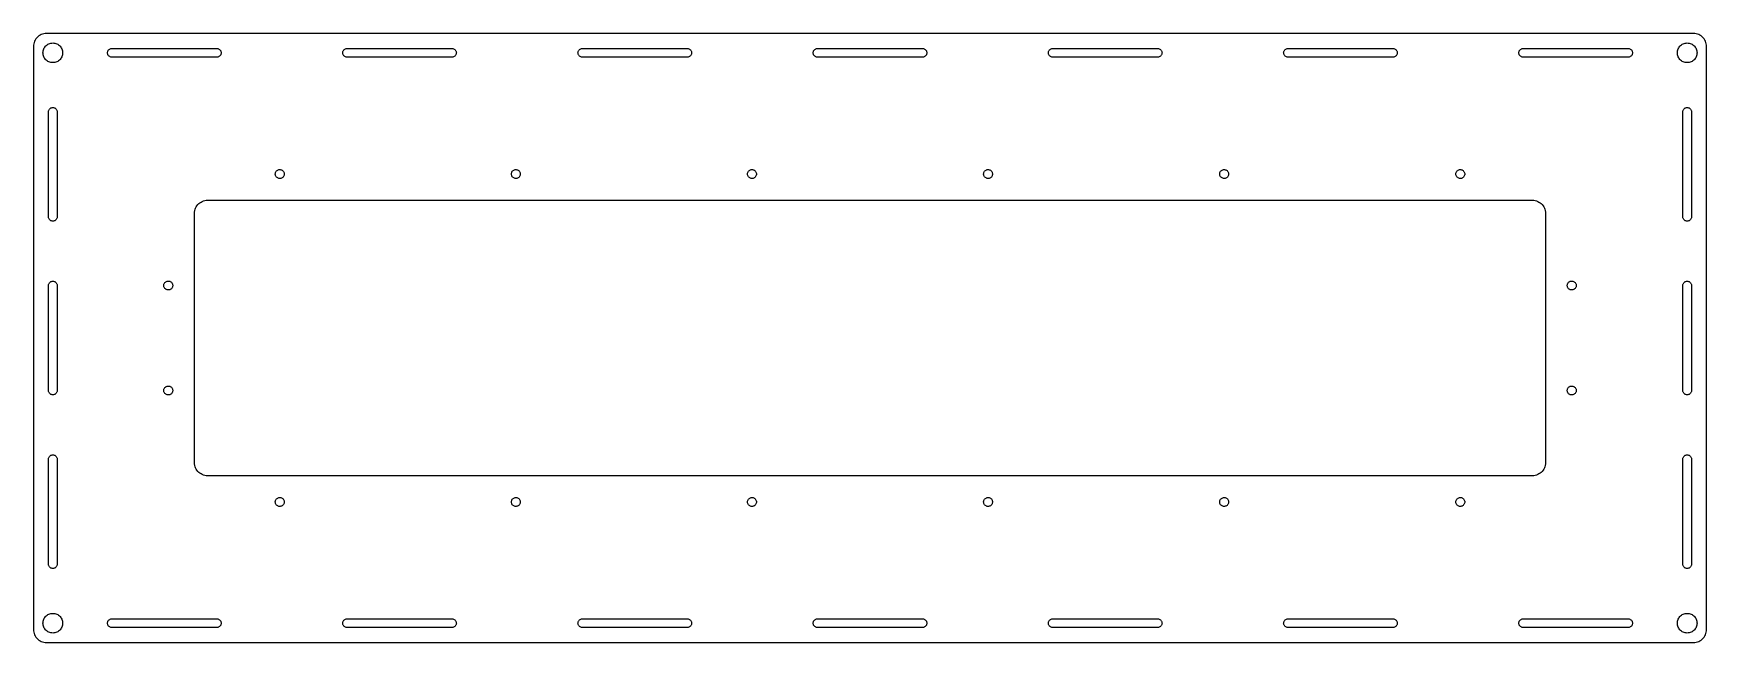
# Model space of a CAD drawing. Header units: metres. Extents: x -319 to 319, y -116 to 116.
import ezdxf

# ---------------------------------------------------------------- set-up
doc = ezdxf.new("R2010")
doc.units = ezdxf.units.M

msp = doc.modelspace()

# ---------------------------------------------------------------- linework, layer by layer
for p, q in [((-316.814, 115.12), (-317.221, 114.791)), ((-316.375, 115.405), (-316.814, 115.12)), ((-315.909, 115.643), (-316.375, 115.405)), ((-315.42, 115.83), (-315.909, 115.643)), ((-314.915, 115.966), (-315.42, 115.83)), ((-314.398, 116.048), (-314.915, 115.966)), ((-313.875, 116.075), (-314.398, 116.048)), ((313.875, 116.075), (-313.875, 116.075)), ((314.398, 116.048), (313.875, 116.075)), ((314.915, 115.966), (314.398, 116.048)), ((315.42, 115.83), (314.915, 115.966)), ((315.909, 115.643), (315.42, 115.83)), ((316.375, 115.405), (315.909, 115.643)), ((316.814, 115.12), (316.375, 115.405)), ((317.221, 114.791), (316.814, 115.12)), ((-318.848, 111.598), (-318.875, 111.075)), ((-318.875, 111.075), (-318.875, -111.075)), ((-318.766, 112.115), (-318.848, 111.598)), ((-318.63, 112.62), (-318.766, 112.115)), ((-318.443, 113.109), (-318.63, 112.62)), ((-318.205, 113.575), (-318.443, 113.109)), ((-317.92, 114.014), (-318.205, 113.575)), ((-317.591, 114.421), (-317.92, 114.014)), ((-317.221, 114.791), (-317.591, 114.421)), ((-315.25, 108.7), (-315.229, 109.092)), ((-315.229, 108.308), (-315.25, 108.7)), ((-315.229, 109.092), (-315.168, 109.48)), ((-315.168, 109.48), (-315.066, 109.859)), ((-315.066, 109.859), (-314.926, 110.225)), ((-314.926, 110.225), (-314.748, 110.575)), ((-314.748, 110.575), (-314.534, 110.904)), ((-314.534, 110.904), (-314.287, 111.209)), ((-314.287, 111.209), (-314.009, 111.487)), ((-314.009, 111.487), (-313.704, 111.734)), ((-313.704, 111.734), (-313.375, 111.948)), ((-313.375, 111.948), (-313.025, 112.126)), ((-313.025, 112.126), (-312.659, 112.266)), ((-312.659, 112.266), (-312.28, 112.368)), ((-312.28, 112.368), (-311.892, 112.429)), ((-311.892, 112.429), (-311.5, 112.45)), ((-311.5, 112.45), (-311.108, 112.429)), ((-311.108, 112.429), (-310.72, 112.368)), ((-310.72, 112.368), (-310.341, 112.266)), ((-310.341, 112.266), (-309.975, 112.126)), ((-309.975, 112.126), (-309.625, 111.948)), ((-309.625, 111.948), (-309.296, 111.734)), ((-309.296, 111.734), (-308.991, 111.487)), ((-308.991, 111.487), (-308.713, 111.209)), ((-308.713, 111.209), (-308.466, 110.904)), ((-308.466, 110.904), (-308.252, 110.575)), ((-308.252, 110.575), (-308.074, 110.225)), ((-308.074, 110.225), (-307.934, 109.859)), ((-307.934, 109.859), (-307.832, 109.48)), ((-307.832, 109.48), (-307.771, 109.092)), ((-307.771, 109.092), (-307.75, 108.7)), ((-307.75, 108.7), (-307.771, 108.308)), ((-290.65, 108.7), (-290.632, 108.946)), ((-290.632, 108.454), (-290.65, 108.7)), ((-290.632, 108.946), (-290.577, 109.186)), ((-290.577, 108.214), (-290.632, 108.454)), ((-290.577, 109.186), (-290.487, 109.416)), ((-290.487, 109.416), (-290.363, 109.629)), ((-290.363, 109.629), (-290.21, 109.822)), ((-290.21, 109.822), (-290.029, 109.99)), ((-290.029, 109.99), (-289.825, 110.129)), ((-289.825, 110.129), (-289.603, 110.236)), ((-289.603, 110.236), (-289.367, 110.309)), ((-289.367, 110.309), (-289.123, 110.345)), ((-289.123, 110.345), (-248.877, 110.345)), ((-248.877, 110.345), (-248.633, 110.309)), ((-248.633, 110.309), (-248.397, 110.236)), ((-248.397, 110.236), (-248.175, 110.129)), ((-248.175, 110.129), (-247.971, 109.99)), ((-247.971, 109.99), (-247.79, 109.822)), ((-247.79, 109.822), (-247.637, 109.629)), ((-247.637, 109.629), (-247.513, 109.416)), ((-247.513, 109.416), (-247.423, 109.186)), ((-247.423, 109.186), (-247.368, 108.946)), ((-247.368, 108.454), (-247.423, 108.214)), ((-247.368, 108.946), (-247.35, 108.7)), ((-247.35, 108.7), (-247.368, 108.454)), ((-200.983, 108.7), (-200.965, 108.946)), ((-200.965, 108.454), (-200.983, 108.7)), ((-200.965, 108.946), (-200.91, 109.186)), ((-200.91, 108.214), (-200.965, 108.454)), ((-200.91, 109.186), (-200.82, 109.416)), ((-200.82, 109.416), (-200.697, 109.629)), ((-200.697, 109.629), (-200.543, 109.822)), ((-200.543, 109.822), (-200.362, 109.99)), ((-200.362, 109.99), (-200.158, 110.129)), ((-200.158, 110.129), (-199.936, 110.236)), ((-199.936, 110.236), (-199.701, 110.309)), ((-199.701, 110.309), (-199.457, 110.345)), ((-199.457, 110.345), (-159.21, 110.345)), ((-159.21, 110.345), (-158.966, 110.309)), ((-158.966, 110.309), (-158.731, 110.236)), ((-158.731, 110.236), (-158.508, 110.129)), ((-158.508, 110.129), (-158.305, 109.99)), ((-158.305, 109.99), (-158.124, 109.822)), ((-158.124, 109.822), (-157.97, 109.629)), ((-157.97, 109.629), (-157.847, 109.416)), ((-157.847, 109.416), (-157.757, 109.186)), ((-157.757, 109.186), (-157.702, 108.946)), ((-157.702, 108.454), (-157.757, 108.214)), ((-157.702, 108.946), (-157.683, 108.7)), ((-157.683, 108.7), (-157.702, 108.454)), ((-111.317, 108.7), (-111.298, 108.946)), ((-111.298, 108.454), (-111.317, 108.7)), ((-111.298, 108.946), (-111.243, 109.186)), ((-111.243, 108.214), (-111.298, 108.454)), ((-111.243, 109.186), (-111.153, 109.416)), ((-111.153, 109.416), (-111.03, 109.629)), ((-111.03, 109.629), (-110.876, 109.822)), ((-110.876, 109.822), (-110.695, 109.99)), ((-110.695, 109.99), (-110.492, 110.129)), ((-110.492, 110.129), (-110.269, 110.236)), ((-110.269, 110.236), (-110.034, 110.309)), ((-110.034, 110.309), (-109.79, 110.345)), ((-109.79, 110.345), (-69.5434, 110.345)), ((-69.5434, 110.345), (-69.2995, 110.309)), ((-69.2995, 110.309), (-69.0638, 110.236)), ((-69.0638, 110.236), (-68.8417, 110.129)), ((-68.8417, 110.129), (-68.6379, 109.99)), ((-68.6379, 109.99), (-68.4571, 109.822)), ((-68.4571, 109.822), (-68.3034, 109.629)), ((-68.3034, 109.629), (-68.1801, 109.416)), ((-68.1801, 109.416), (-68.09, 109.186)), ((-68.09, 109.186), (-68.0351, 108.946)), ((-68.0351, 108.454), (-68.09, 108.214)), ((-68.0351, 108.946), (-68.0167, 108.7)), ((-68.0167, 108.7), (-68.0351, 108.454)), ((-21.65, 108.7), (-21.6316, 108.946)), ((-21.6316, 108.454), (-21.65, 108.7)), ((-21.6316, 108.946), (-21.5767, 109.186)), ((-21.5767, 108.214), (-21.6316, 108.454)), ((-21.5767, 109.186), (-21.4866, 109.416)), ((-21.4866, 109.416), (-21.3633, 109.629)), ((-21.3633, 109.629), (-21.2095, 109.822)), ((-21.2095, 109.822), (-21.0287, 109.99)), ((-21.0287, 109.99), (-20.825, 110.129)), ((-20.825, 110.129), (-20.6028, 110.236)), ((-20.6028, 110.236), (-20.3672, 110.309)), ((-20.3672, 110.309), (-20.1233, 110.345)), ((-20.1233, 110.345), (20.1233, 110.345)), ((20.1233, 110.345), (20.3672, 110.309)), ((20.3672, 110.309), (20.6028, 110.236)), ((20.6028, 110.236), (20.825, 110.129)), ((20.825, 110.129), (21.0287, 109.99)), ((21.0287, 109.99), (21.2095, 109.822)), ((21.2095, 109.822), (21.3633, 109.629)), ((21.3633, 109.629), (21.4866, 109.416)), ((21.4866, 109.416), (21.5767, 109.186)), ((21.5767, 109.186), (21.6316, 108.946)), ((21.6316, 108.454), (21.5767, 108.214)), ((21.6316, 108.946), (21.65, 108.7)), ((21.65, 108.7), (21.6316, 108.454)), ((68.0167, 108.7), (68.0351, 108.946)), ((68.0351, 108.454), (68.0167, 108.7)), ((68.0351, 108.946), (68.09, 109.186)), ((68.09, 108.214), (68.0351, 108.454)), ((68.09, 109.186), (68.1801, 109.416)), ((68.1801, 109.416), (68.3034, 109.629)), ((68.3034, 109.629), (68.4571, 109.822)), ((68.4571, 109.822), (68.6379, 109.99)), ((68.6379, 109.99), (68.8417, 110.129)), ((68.8417, 110.129), (69.0638, 110.236)), ((69.0638, 110.236), (69.2995, 110.309)), ((69.2995, 110.309), (69.5434, 110.345)), ((69.5434, 110.345), (109.79, 110.345)), ((109.79, 110.345), (110.034, 110.309)), ((110.034, 110.309), (110.269, 110.236)), ((110.269, 110.236), (110.492, 110.129)), ((110.492, 110.129), (110.695, 109.99)), ((110.695, 109.99), (110.876, 109.822)), ((110.876, 109.822), (111.03, 109.629)), ((111.03, 109.629), (111.153, 109.416)), ((111.153, 109.416), (111.243, 109.186)), ((111.243, 109.186), (111.298, 108.946)), ((111.298, 108.454), (111.243, 108.214)), ((111.298, 108.946), (111.317, 108.7)), ((111.317, 108.7), (111.298, 108.454)), ((157.683, 108.7), (157.702, 108.946)), ((157.702, 108.454), (157.683, 108.7)), ((157.702, 108.946), (157.757, 109.186)), ((157.757, 108.214), (157.702, 108.454)), ((157.757, 109.186), (157.847, 109.416)), ((157.847, 109.416), (157.97, 109.629)), ((157.97, 109.629), (158.124, 109.822)), ((158.124, 109.822), (158.305, 109.99)), ((158.305, 109.99), (158.508, 110.129)), ((158.508, 110.129), (158.731, 110.236)), ((158.731, 110.236), (158.966, 110.309)), ((158.966, 110.309), (159.21, 110.345)), ((159.21, 110.345), (199.457, 110.345)), ((199.457, 110.345), (199.701, 110.309)), ((199.701, 110.309), (199.936, 110.236)), ((199.936, 110.236), (200.158, 110.129)), ((200.158, 110.129), (200.362, 109.99)), ((200.362, 109.99), (200.543, 109.822)), ((200.543, 109.822), (200.697, 109.629)), ((200.697, 109.629), (200.82, 109.416)), ((200.82, 109.416), (200.91, 109.186)), ((200.91, 109.186), (200.965, 108.946)), ((200.965, 108.454), (200.91, 108.214)), ((200.965, 108.946), (200.983, 108.7)), ((200.983, 108.7), (200.965, 108.454)), ((247.35, 108.7), (247.368, 108.946)), ((247.368, 108.454), (247.35, 108.7)), ((247.368, 108.946), (247.423, 109.186)), ((247.423, 108.214), (247.368, 108.454)), ((247.423, 109.186), (247.513, 109.416)), ((247.513, 109.416), (247.637, 109.629)), ((247.637, 109.629), (247.79, 109.822)), ((247.79, 109.822), (247.971, 109.99)), ((247.971, 109.99), (248.175, 110.129)), ((248.175, 110.129), (248.397, 110.236)), ((248.397, 110.236), (248.633, 110.309)), ((248.633, 110.309), (248.877, 110.345)), ((248.877, 110.345), (289.123, 110.345)), ((289.123, 110.345), (289.367, 110.309)), ((289.367, 110.309), (289.603, 110.236)), ((289.603, 110.236), (289.825, 110.129)), ((289.825, 110.129), (290.029, 109.99)), ((290.029, 109.99), (290.21, 109.822)), ((290.21, 109.822), (290.363, 109.629)), ((290.363, 109.629), (290.487, 109.416)), ((290.487, 109.416), (290.577, 109.186)), ((290.577, 109.186), (290.632, 108.946)), ((290.632, 108.454), (290.577, 108.214)), ((290.632, 108.946), (290.65, 108.7)), ((290.65, 108.7), (290.632, 108.454)), ((307.75, 108.7), (307.771, 109.092)), ((307.771, 108.308), (307.75, 108.7)), ((307.771, 109.092), (307.832, 109.48)), ((307.832, 109.48), (307.934, 109.859)), ((307.934, 109.859), (308.074, 110.225)), ((308.074, 110.225), (308.252, 110.575)), ((308.252, 110.575), (308.466, 110.904)), ((308.466, 110.904), (308.713, 111.209)), ((308.713, 111.209), (308.991, 111.487)), ((308.991, 111.487), (309.296, 111.734)), ((309.296, 111.734), (309.625, 111.948)), ((309.625, 111.948), (309.975, 112.126)), ((309.975, 112.126), (310.341, 112.266)), ((310.341, 112.266), (310.72, 112.368)), ((310.72, 112.368), (311.108, 112.429)), ((311.108, 112.429), (311.5, 112.45)), ((311.5, 112.45), (311.892, 112.429)), ((311.892, 112.429), (312.28, 112.368)), ((312.28, 112.368), (312.659, 112.266)), ((312.659, 112.266), (313.025, 112.126)), ((313.025, 112.126), (313.375, 111.948)), ((313.375, 111.948), (313.704, 111.734)), ((313.704, 111.734), (314.009, 111.487)), ((314.009, 111.487), (314.287, 111.209)), ((314.287, 111.209), (314.534, 110.904)), ((314.534, 110.904), (314.748, 110.575)), ((314.748, 110.575), (314.926, 110.225)), ((314.926, 110.225), (315.066, 109.859)), ((315.066, 109.859), (315.168, 109.48)), ((315.168, 109.48), (315.229, 109.092)), ((315.229, 109.092), (315.25, 108.7)), ((315.25, 108.7), (315.229, 108.308)), ((317.591, 114.421), (317.221, 114.791)), ((317.92, 114.014), (317.591, 114.421)), ((318.205, 113.575), (317.92, 114.014)), ((318.443, 113.109), (318.205, 113.575)), ((318.63, 112.62), (318.443, 113.109)), ((318.766, 112.115), (318.63, 112.62)), ((318.848, 111.598), (318.766, 112.115)), ((318.875, 111.075), (318.848, 111.598)), ((318.875, -111.075), (318.875, 111.075)), ((-315.168, 107.92), (-315.229, 108.308)), ((-315.066, 107.541), (-315.168, 107.92)), ((-314.926, 107.175), (-315.066, 107.541)), ((-314.748, 106.825), (-314.926, 107.175)), ((-314.534, 106.496), (-314.748, 106.825)), ((-314.287, 106.191), (-314.534, 106.496)), ((-314.009, 105.913), (-314.287, 106.191)), ((-313.704, 105.666), (-314.009, 105.913)), ((-313.375, 105.452), (-313.704, 105.666)), ((-313.025, 105.274), (-313.375, 105.452)), ((-312.659, 105.134), (-313.025, 105.274)), ((-312.28, 105.032), (-312.659, 105.134)), ((-311.892, 104.971), (-312.28, 105.032)), ((-311.5, 104.95), (-311.892, 104.971)), ((-311.108, 104.971), (-311.5, 104.95)), ((-310.72, 105.032), (-311.108, 104.971)), ((-310.341, 105.134), (-310.72, 105.032)), ((-309.975, 105.274), (-310.341, 105.134)), ((-309.625, 105.452), (-309.975, 105.274)), ((-309.296, 105.666), (-309.625, 105.452)), ((-308.991, 105.913), (-309.296, 105.666)), ((-308.713, 106.191), (-308.991, 105.913)), ((-308.466, 106.496), (-308.713, 106.191)), ((-308.252, 106.825), (-308.466, 106.496)), ((-308.074, 107.175), (-308.252, 106.825)), ((-307.934, 107.541), (-308.074, 107.175)), ((-307.832, 107.92), (-307.934, 107.541)), ((-307.771, 108.308), (-307.832, 107.92)), ((-290.487, 107.984), (-290.577, 108.214)), ((-290.363, 107.771), (-290.487, 107.984)), ((-290.21, 107.578), (-290.363, 107.771)), ((-290.029, 107.41), (-290.21, 107.578)), ((-289.825, 107.271), (-290.029, 107.41)), ((-289.603, 107.164), (-289.825, 107.271)), ((-289.367, 107.091), (-289.603, 107.164)), ((-289.123, 107.055), (-289.367, 107.091)), ((-248.877, 107.055), (-289.123, 107.055)), ((-248.633, 107.091), (-248.877, 107.055)), ((-248.397, 107.164), (-248.633, 107.091)), ((-248.175, 107.271), (-248.397, 107.164)), ((-247.971, 107.41), (-248.175, 107.271)), ((-247.79, 107.578), (-247.971, 107.41)), ((-247.637, 107.771), (-247.79, 107.578)), ((-247.513, 107.984), (-247.637, 107.771)), ((-247.423, 108.214), (-247.513, 107.984)), ((-200.82, 107.984), (-200.91, 108.214)), ((-200.697, 107.771), (-200.82, 107.984)), ((-200.543, 107.578), (-200.697, 107.771)), ((-200.362, 107.41), (-200.543, 107.578)), ((-200.158, 107.271), (-200.362, 107.41)), ((-199.936, 107.164), (-200.158, 107.271)), ((-199.701, 107.091), (-199.936, 107.164)), ((-199.457, 107.055), (-199.701, 107.091)), ((-159.21, 107.055), (-199.457, 107.055)), ((-158.966, 107.091), (-159.21, 107.055)), ((-158.731, 107.164), (-158.966, 107.091)), ((-158.508, 107.271), (-158.731, 107.164)), ((-158.305, 107.41), (-158.508, 107.271)), ((-158.124, 107.578), (-158.305, 107.41)), ((-157.97, 107.771), (-158.124, 107.578)), ((-157.847, 107.984), (-157.97, 107.771)), ((-157.757, 108.214), (-157.847, 107.984)), ((-111.153, 107.984), (-111.243, 108.214)), ((-111.03, 107.771), (-111.153, 107.984)), ((-110.876, 107.578), (-111.03, 107.771)), ((-110.695, 107.41), (-110.876, 107.578)), ((-110.492, 107.271), (-110.695, 107.41)), ((-110.269, 107.164), (-110.492, 107.271)), ((-110.034, 107.091), (-110.269, 107.164)), ((-109.79, 107.055), (-110.034, 107.091)), ((-69.5434, 107.055), (-109.79, 107.055)), ((-69.2995, 107.091), (-69.5434, 107.055)), ((-69.0638, 107.164), (-69.2995, 107.091)), ((-68.8417, 107.271), (-69.0638, 107.164)), ((-68.6379, 107.41), (-68.8417, 107.271)), ((-68.4571, 107.578), (-68.6379, 107.41)), ((-68.3034, 107.771), (-68.4571, 107.578)), ((-68.1801, 107.984), (-68.3034, 107.771)), ((-68.09, 108.214), (-68.1801, 107.984)), ((-21.4866, 107.984), (-21.5767, 108.214)), ((-21.3633, 107.771), (-21.4866, 107.984)), ((-21.2095, 107.578), (-21.3633, 107.771)), ((-21.0287, 107.41), (-21.2095, 107.578)), ((-20.825, 107.271), (-21.0287, 107.41)), ((-20.6028, 107.164), (-20.825, 107.271)), ((-20.3672, 107.091), (-20.6028, 107.164)), ((-20.1233, 107.055), (-20.3672, 107.091)), ((20.1233, 107.055), (-20.1233, 107.055)), ((20.3672, 107.091), (20.1233, 107.055)), ((20.6028, 107.164), (20.3672, 107.091)), ((20.825, 107.271), (20.6028, 107.164)), ((21.0287, 107.41), (20.825, 107.271)), ((21.2095, 107.578), (21.0287, 107.41)), ((21.3633, 107.771), (21.2095, 107.578)), ((21.4866, 107.984), (21.3633, 107.771)), ((21.5767, 108.214), (21.4866, 107.984)), ((68.1801, 107.984), (68.09, 108.214)), ((68.3034, 107.771), (68.1801, 107.984)), ((68.4571, 107.578), (68.3034, 107.771)), ((68.6379, 107.41), (68.4571, 107.578)), ((68.8417, 107.271), (68.6379, 107.41)), ((69.0638, 107.164), (68.8417, 107.271)), ((69.2995, 107.091), (69.0638, 107.164)), ((69.5434, 107.055), (69.2995, 107.091)), ((109.79, 107.055), (69.5434, 107.055)), ((110.034, 107.091), (109.79, 107.055)), ((110.269, 107.164), (110.034, 107.091)), ((110.492, 107.271), (110.269, 107.164)), ((110.695, 107.41), (110.492, 107.271)), ((110.876, 107.578), (110.695, 107.41)), ((111.03, 107.771), (110.876, 107.578)), ((111.153, 107.984), (111.03, 107.771)), ((111.243, 108.214), (111.153, 107.984)), ((157.847, 107.984), (157.757, 108.214)), ((157.97, 107.771), (157.847, 107.984)), ((158.124, 107.578), (157.97, 107.771)), ((158.305, 107.41), (158.124, 107.578)), ((158.508, 107.271), (158.305, 107.41)), ((158.731, 107.164), (158.508, 107.271)), ((158.966, 107.091), (158.731, 107.164)), ((159.21, 107.055), (158.966, 107.091)), ((199.457, 107.055), (159.21, 107.055)), ((199.701, 107.091), (199.457, 107.055)), ((199.936, 107.164), (199.701, 107.091)), ((200.158, 107.271), (199.936, 107.164)), ((200.362, 107.41), (200.158, 107.271)), ((200.543, 107.578), (200.362, 107.41)), ((200.697, 107.771), (200.543, 107.578)), ((200.82, 107.984), (200.697, 107.771)), ((200.91, 108.214), (200.82, 107.984)), ((247.513, 107.984), (247.423, 108.214)), ((247.637, 107.771), (247.513, 107.984)), ((247.79, 107.578), (247.637, 107.771)), ((247.971, 107.41), (247.79, 107.578)), ((248.175, 107.271), (247.971, 107.41)), ((248.397, 107.164), (248.175, 107.271)), ((248.633, 107.091), (248.397, 107.164)), ((248.877, 107.055), (248.633, 107.091)), ((289.123, 107.055), (248.877, 107.055)), ((289.367, 107.091), (289.123, 107.055)), ((289.603, 107.164), (289.367, 107.091)), ((289.825, 107.271), (289.603, 107.164)), ((290.029, 107.41), (289.825, 107.271)), ((290.21, 107.578), (290.029, 107.41)), ((290.363, 107.771), (290.21, 107.578)), ((290.487, 107.984), (290.363, 107.771)), ((290.577, 108.214), (290.487, 107.984)), ((307.832, 107.92), (307.771, 108.308)), ((307.934, 107.541), (307.832, 107.92)), ((308.074, 107.175), (307.934, 107.541)), ((308.252, 106.825), (308.074, 107.175)), ((308.466, 106.496), (308.252, 106.825)), ((308.713, 106.191), (308.466, 106.496)), ((308.991, 105.913), (308.713, 106.191)), ((309.296, 105.666), (308.991, 105.913)), ((309.625, 105.452), (309.296, 105.666)), ((309.975, 105.274), (309.625, 105.452)), ((310.341, 105.134), (309.975, 105.274)), ((310.72, 105.032), (310.341, 105.134)), ((311.108, 104.971), (310.72, 105.032)), ((311.5, 104.95), (311.108, 104.971)), ((311.892, 104.971), (311.5, 104.95)), ((312.28, 105.032), (311.892, 104.971)), ((312.659, 105.134), (312.28, 105.032)), ((313.025, 105.274), (312.659, 105.134)), ((313.375, 105.452), (313.025, 105.274)), ((313.704, 105.666), (313.375, 105.452)), ((314.009, 105.913), (313.704, 105.666)), ((314.287, 106.191), (314.009, 105.913)), ((314.534, 106.496), (314.287, 106.191)), ((314.748, 106.825), (314.534, 106.496)), ((314.926, 107.175), (314.748, 106.825)), ((315.066, 107.541), (314.926, 107.175)), ((315.168, 107.92), (315.066, 107.541)), ((315.229, 108.308), (315.168, 107.92)), ((-313.145, 86.3233), (-313.109, 86.5672)), ((-313.145, 46.0767), (-313.145, 86.3233)), ((-313.109, 86.5672), (-313.036, 86.8028)), ((-313.036, 86.8028), (-312.929, 87.025)), ((-312.929, 87.025), (-312.79, 87.2288)), ((-312.79, 87.2288), (-312.622, 87.4095)), ((-312.622, 87.4095), (-312.429, 87.5633)), ((-312.429, 87.5633), (-312.216, 87.6866)), ((-312.216, 87.6866), (-311.986, 87.7767)), ((-311.986, 87.7767), (-311.746, 87.8316)), ((-311.746, 87.8316), (-311.5, 87.85)), ((-311.5, 87.85), (-311.254, 87.8316)), ((-311.254, 87.8316), (-311.014, 87.7767)), ((-311.014, 87.7767), (-310.784, 87.6866)), ((-310.784, 87.6866), (-310.571, 87.5633)), ((-310.571, 87.5633), (-310.378, 87.4095)), ((-310.378, 87.4095), (-310.21, 87.2288)), ((-310.21, 87.2288), (-310.071, 87.025)), ((-310.071, 87.025), (-309.964, 86.8028)), ((-309.964, 86.8028), (-309.891, 86.5672)), ((-309.891, 86.5672), (-309.855, 86.3233)), ((-309.855, 86.3233), (-309.855, 46.0767)), ((309.855, 86.3233), (309.891, 86.5672)), ((309.855, 46.0767), (309.855, 86.3233)), ((309.891, 86.5672), (309.964, 86.8028)), ((309.964, 86.8028), (310.071, 87.025)), ((310.071, 87.025), (310.21, 87.2288)), ((310.21, 87.2288), (310.378, 87.4095)), ((310.378, 87.4095), (310.571, 87.5633)), ((310.571, 87.5633), (310.784, 87.6866)), ((310.784, 87.6866), (311.014, 87.7767)), ((311.014, 87.7767), (311.254, 87.8316)), ((311.254, 87.8316), (311.5, 87.85)), ((311.5, 87.85), (311.746, 87.8316)), ((311.746, 87.8316), (311.986, 87.7767)), ((311.986, 87.7767), (312.216, 87.6866)), ((312.216, 87.6866), (312.429, 87.5633)), ((312.429, 87.5633), (312.622, 87.4095)), ((312.622, 87.4095), (312.79, 87.2288)), ((312.79, 87.2288), (312.929, 87.025)), ((312.929, 87.025), (313.036, 86.8028)), ((313.036, 86.8028), (313.109, 86.5672)), ((313.109, 86.5672), (313.145, 86.3233)), ((313.145, 86.3233), (313.145, 46.0767)), ((-226.18, 63.7238), (-225.989, 63.8826)), ((-225.989, 63.8826), (-225.777, 64.0119)), ((-225.777, 64.0119), (-225.549, 64.1089)), ((-225.549, 64.1089), (-225.309, 64.1717)), ((-225.309, 64.1717), (-225.062, 64.1989)), ((-225.062, 64.1989), (-224.814, 64.1898)), ((-224.814, 64.1898), (-224.57, 64.1447)), ((-224.57, 64.1447), (-224.335, 64.0646)), ((-224.335, 64.0646), (-224.114, 63.9511)), ((-224.114, 63.9511), (-223.913, 63.8067)), ((-223.913, 63.8067), (-223.734, 63.6344)), ((-136.18, 63.7238), (-135.989, 63.8826)), ((-135.989, 63.8826), (-135.777, 64.0119)), ((-135.777, 64.0119), (-135.549, 64.1089)), ((-135.549, 64.1089), (-135.309, 64.1717)), ((-135.309, 64.1717), (-135.062, 64.1989)), ((-135.062, 64.1989), (-134.814, 64.1898)), ((-134.814, 64.1898), (-134.57, 64.1447)), ((-134.57, 64.1447), (-134.335, 64.0646)), ((-134.335, 64.0646), (-134.114, 63.9511)), ((-134.114, 63.9511), (-133.913, 63.8067)), ((-133.913, 63.8067), (-133.734, 63.6344)), ((-46.1799, 63.7238), (-45.9892, 63.8826)), ((-45.9892, 63.8826), (-45.7773, 64.0119)), ((-45.7773, 64.0119), (-45.5489, 64.1089)), ((-45.5489, 64.1089), (-45.3088, 64.1717)), ((-45.3088, 64.1717), (-45.0621, 64.1989)), ((-45.0621, 64.1989), (-44.8141, 64.1898)), ((-44.8141, 64.1898), (-44.57, 64.1447)), ((-44.57, 64.1447), (-44.3351, 64.0646)), ((-44.3351, 64.0646), (-44.1144, 63.9511)), ((-44.1144, 63.9511), (-43.9126, 63.8067)), ((-43.9126, 63.8067), (-43.7339, 63.6344)), ((43.8201, 63.7238), (44.0108, 63.8826)), ((44.0108, 63.8826), (44.2227, 64.0119)), ((44.2227, 64.0119), (44.4511, 64.1089)), ((44.4511, 64.1089), (44.6912, 64.1717)), ((44.6912, 64.1717), (44.9379, 64.1989)), ((44.9379, 64.1989), (45.1859, 64.1898)), ((45.1859, 64.1898), (45.43, 64.1447)), ((45.43, 64.1447), (45.6649, 64.0646)), ((45.6649, 64.0646), (45.8856, 63.9511)), ((45.8856, 63.9511), (46.0874, 63.8067)), ((46.0874, 63.8067), (46.2661, 63.6344)), ((133.82, 63.7238), (134.011, 63.8826)), ((134.011, 63.8826), (134.223, 64.0119)), ((134.223, 64.0119), (134.451, 64.1089)), ((134.451, 64.1089), (134.691, 64.1717)), ((134.691, 64.1717), (134.938, 64.1989)), ((134.938, 64.1989), (135.186, 64.1898)), ((135.186, 64.1898), (135.43, 64.1447)), ((135.43, 64.1447), (135.665, 64.0646)), ((135.665, 64.0646), (135.886, 63.9511)), ((135.886, 63.9511), (136.087, 63.8067)), ((136.087, 63.8067), (136.266, 63.6344)), ((223.82, 63.7238), (224.011, 63.8826)), ((224.011, 63.8826), (224.223, 64.0119)), ((224.223, 64.0119), (224.451, 64.1089)), ((224.451, 64.1089), (224.691, 64.1717)), ((224.691, 64.1717), (224.938, 64.1989)), ((224.938, 64.1989), (225.186, 64.1898)), ((225.186, 64.1898), (225.43, 64.1447)), ((225.43, 64.1447), (225.665, 64.0646)), ((225.665, 64.0646), (225.886, 63.9511)), ((225.886, 63.9511), (226.087, 63.8067)), ((226.087, 63.8067), (226.266, 63.6344)), ((-226.695, 62.6241), (-226.659, 62.8696)), ((-226.695, 62.3759), (-226.695, 62.6241)), ((-226.659, 62.1304), (-226.695, 62.3759)), ((-226.659, 62.8696), (-226.588, 63.1073)), ((-226.588, 61.8927), (-226.659, 62.1304)), ((-226.588, 63.1073), (-226.482, 63.332)), ((-226.482, 61.668), (-226.588, 61.8927)), ((-226.482, 63.332), (-226.346, 63.539)), ((-226.346, 61.461), (-226.482, 61.668)), ((-226.346, 63.539), (-226.18, 63.7238)), ((-226.18, 61.2762), (-226.346, 61.461)), ((-225.989, 61.1174), (-226.18, 61.2762)), ((-225.777, 60.9881), (-225.989, 61.1174)), ((-225.549, 60.8911), (-225.777, 60.9881)), ((-225.309, 60.8283), (-225.549, 60.8911)), ((-225.062, 60.8011), (-225.309, 60.8283)), ((-224.814, 60.8102), (-225.062, 60.8011)), ((-224.57, 60.8553), (-224.814, 60.8102)), ((-224.335, 60.9354), (-224.57, 60.8553)), ((-224.114, 61.0489), (-224.335, 60.9354)), ((-223.913, 61.1933), (-224.114, 61.0489)), ((-223.734, 61.3656), (-223.913, 61.1933)), ((-223.734, 63.6344), (-223.582, 63.438)), ((-223.582, 61.562), (-223.734, 61.3656)), ((-223.582, 63.438), (-223.461, 63.2216)), ((-223.461, 61.7784), (-223.582, 61.562)), ((-223.461, 63.2216), (-223.372, 62.9898)), ((-223.372, 62.0102), (-223.461, 61.7784)), ((-223.372, 62.9898), (-223.318, 62.7475)), ((-223.318, 62.2525), (-223.372, 62.0102)), ((-223.318, 62.7475), (-223.3, 62.5)), ((-223.3, 62.5), (-223.318, 62.2525)), ((-136.695, 62.6241), (-136.659, 62.8696)), ((-136.695, 62.3759), (-136.695, 62.6241)), ((-136.659, 62.1304), (-136.695, 62.3759)), ((-136.659, 62.8696), (-136.588, 63.1073)), ((-136.588, 61.8927), (-136.659, 62.1304)), ((-136.588, 63.1073), (-136.482, 63.332)), ((-136.482, 61.668), (-136.588, 61.8927)), ((-136.482, 63.332), (-136.346, 63.539)), ((-136.346, 61.461), (-136.482, 61.668)), ((-136.346, 63.539), (-136.18, 63.7238)), ((-136.18, 61.2762), (-136.346, 61.461)), ((-135.989, 61.1174), (-136.18, 61.2762)), ((-135.777, 60.9881), (-135.989, 61.1174)), ((-135.549, 60.8911), (-135.777, 60.9881)), ((-135.309, 60.8283), (-135.549, 60.8911)), ((-135.062, 60.8011), (-135.309, 60.8283)), ((-134.814, 60.8102), (-135.062, 60.8011)), ((-134.57, 60.8553), (-134.814, 60.8102)), ((-134.335, 60.9354), (-134.57, 60.8553)), ((-134.114, 61.0489), (-134.335, 60.9354)), ((-133.913, 61.1933), (-134.114, 61.0489)), ((-133.734, 61.3656), (-133.913, 61.1933)), ((-133.734, 63.6344), (-133.582, 63.438)), ((-133.582, 61.562), (-133.734, 61.3656)), ((-133.582, 63.438), (-133.461, 63.2216)), ((-133.461, 61.7784), (-133.582, 61.562)), ((-133.461, 63.2216), (-133.372, 62.9898)), ((-133.372, 62.0102), (-133.461, 61.7784)), ((-133.372, 62.9898), (-133.318, 62.7475)), ((-133.318, 62.2525), (-133.372, 62.0102)), ((-133.318, 62.7475), (-133.3, 62.5)), ((-133.3, 62.5), (-133.318, 62.2525)), ((-46.6955, 62.6241), (-46.6593, 62.8696)), ((-46.6955, 62.3759), (-46.6955, 62.6241)), ((-46.6593, 62.1304), (-46.6955, 62.3759)), ((-46.6593, 62.8696), (-46.5878, 63.1073)), ((-46.5878, 61.8927), (-46.6593, 62.1304)), ((-46.5878, 63.1073), (-46.4825, 63.332)), ((-46.4825, 61.668), (-46.5878, 61.8927)), ((-46.4825, 63.332), (-46.3455, 63.539)), ((-46.3455, 61.461), (-46.4825, 61.668)), ((-46.3455, 63.539), (-46.1799, 63.7238)), ((-46.1799, 61.2762), (-46.3455, 61.461)), ((-45.9892, 61.1174), (-46.1799, 61.2762)), ((-45.7773, 60.9881), (-45.9892, 61.1174)), ((-45.5489, 60.8911), (-45.7773, 60.9881)), ((-45.3088, 60.8283), (-45.5489, 60.8911)), ((-45.0621, 60.8011), (-45.3088, 60.8283)), ((-44.8141, 60.8102), (-45.0621, 60.8011)), ((-44.57, 60.8553), (-44.8141, 60.8102)), ((-44.3351, 60.9354), (-44.57, 60.8553)), ((-44.1144, 61.0489), (-44.3351, 60.9354)), ((-43.9126, 61.1933), (-44.1144, 61.0489)), ((-43.7339, 61.3656), (-43.9126, 61.1933)), ((-43.7339, 63.6344), (-43.5822, 63.438)), ((-43.5822, 61.562), (-43.7339, 61.3656)), ((-43.5822, 63.438), (-43.4607, 63.2216)), ((-43.4607, 61.7784), (-43.5822, 61.562)), ((-43.4607, 63.2216), (-43.3721, 62.9898)), ((-43.3721, 62.0102), (-43.4607, 61.7784)), ((-43.3721, 62.9898), (-43.3181, 62.7475)), ((-43.3181, 62.2525), (-43.3721, 62.0102)), ((-43.3181, 62.7475), (-43.3, 62.5)), ((-43.3, 62.5), (-43.3181, 62.2525)), ((43.3045, 62.6241), (43.3407, 62.8696)), ((43.3045, 62.3759), (43.3045, 62.6241)), ((43.3407, 62.1304), (43.3045, 62.3759)), ((43.3407, 62.8696), (43.4122, 63.1073)), ((43.4122, 61.8927), (43.3407, 62.1304)), ((43.4122, 63.1073), (43.5175, 63.332)), ((43.5175, 61.668), (43.4122, 61.8927)), ((43.5175, 63.332), (43.6544, 63.539)), ((43.6544, 61.461), (43.5175, 61.668)), ((43.6544, 63.539), (43.8201, 63.7238)), ((43.8201, 61.2762), (43.6544, 61.461)), ((44.0108, 61.1174), (43.8201, 61.2762)), ((44.2227, 60.9881), (44.0108, 61.1174)), ((44.4511, 60.8911), (44.2227, 60.9881)), ((44.6912, 60.8283), (44.4511, 60.8911)), ((44.9379, 60.8011), (44.6912, 60.8283)), ((45.1859, 60.8102), (44.9379, 60.8011)), ((45.43, 60.8553), (45.1859, 60.8102)), ((45.6649, 60.9354), (45.43, 60.8553)), ((45.8856, 61.0489), (45.6649, 60.9354)), ((46.0874, 61.1933), (45.8856, 61.0489)), ((46.2661, 61.3656), (46.0874, 61.1933)), ((46.2661, 63.6344), (46.4178, 63.438)), ((46.4178, 61.562), (46.2661, 61.3656)), ((46.4178, 63.438), (46.5393, 63.2216)), ((46.5393, 61.7784), (46.4178, 61.562)), ((46.5393, 63.2216), (46.6279, 62.9898)), ((46.6279, 62.0102), (46.5393, 61.7784)), ((46.6279, 62.9898), (46.6819, 62.7475)), ((46.6819, 62.2525), (46.6279, 62.0102)), ((46.6819, 62.7475), (46.7, 62.5)), ((46.7, 62.5), (46.6819, 62.2525)), ((133.305, 62.6241), (133.341, 62.8696)), ((133.305, 62.3759), (133.305, 62.6241)), ((133.341, 62.1304), (133.305, 62.3759)), ((133.341, 62.8696), (133.412, 63.1073)), ((133.412, 61.8927), (133.341, 62.1304)), ((133.412, 63.1073), (133.518, 63.332)), ((133.518, 61.668), (133.412, 61.8927)), ((133.518, 63.332), (133.654, 63.539)), ((133.654, 61.461), (133.518, 61.668)), ((133.654, 63.539), (133.82, 63.7238)), ((133.82, 61.2762), (133.654, 61.461)), ((134.011, 61.1174), (133.82, 61.2762)), ((134.223, 60.9881), (134.011, 61.1174)), ((134.451, 60.8911), (134.223, 60.9881)), ((134.691, 60.8283), (134.451, 60.8911)), ((134.938, 60.8011), (134.691, 60.8283)), ((135.186, 60.8102), (134.938, 60.8011)), ((135.43, 60.8553), (135.186, 60.8102)), ((135.665, 60.9354), (135.43, 60.8553)), ((135.886, 61.0489), (135.665, 60.9354)), ((136.087, 61.1933), (135.886, 61.0489)), ((136.266, 61.3656), (136.087, 61.1933)), ((136.266, 63.6344), (136.418, 63.438)), ((136.418, 61.562), (136.266, 61.3656)), ((136.418, 63.438), (136.539, 63.2216)), ((136.539, 61.7784), (136.418, 61.562)), ((136.539, 63.2216), (136.628, 62.9898)), ((136.628, 62.0102), (136.539, 61.7784)), ((136.628, 62.9898), (136.682, 62.7475)), ((136.682, 62.2525), (136.628, 62.0102)), ((136.682, 62.7475), (136.7, 62.5)), ((136.7, 62.5), (136.682, 62.2525)), ((223.305, 62.6241), (223.341, 62.8696)), ((223.305, 62.3759), (223.305, 62.6241)), ((223.341, 62.1304), (223.305, 62.3759)), ((223.341, 62.8696), (223.412, 63.1073)), ((223.412, 61.8927), (223.341, 62.1304)), ((223.412, 63.1073), (223.518, 63.332)), ((223.518, 61.668), (223.412, 61.8927)), ((223.518, 63.332), (223.654, 63.539)), ((223.654, 61.461), (223.518, 61.668)), ((223.654, 63.539), (223.82, 63.7238)), ((223.82, 61.2762), (223.654, 61.461)), ((224.011, 61.1174), (223.82, 61.2762)), ((224.223, 60.9881), (224.011, 61.1174)), ((224.451, 60.8911), (224.223, 60.9881)), ((224.691, 60.8283), (224.451, 60.8911)), ((224.938, 60.8011), (224.691, 60.8283)), ((225.186, 60.8102), (224.938, 60.8011)), ((225.43, 60.8553), (225.186, 60.8102)), ((225.665, 60.9354), (225.43, 60.8553)), ((225.886, 61.0489), (225.665, 60.9354)), ((226.087, 61.1933), (225.886, 61.0489)), ((226.266, 61.3656), (226.087, 61.1933)), ((226.266, 63.6344), (226.418, 63.438)), ((226.418, 61.562), (226.266, 61.3656)), ((226.418, 63.438), (226.539, 63.2216)), ((226.539, 61.7784), (226.418, 61.562)), ((226.539, 63.2216), (226.628, 62.9898)), ((226.628, 62.0102), (226.539, 61.7784)), ((226.628, 62.9898), (226.682, 62.7475)), ((226.682, 62.2525), (226.628, 62.0102)), ((226.682, 62.7475), (226.7, 62.5)), ((226.7, 62.5), (226.682, 62.2525)), ((-256.216, 50.8457), (-255.846, 51.2157)), ((-255.846, 51.2157), (-255.439, 51.5451)), ((-255.439, 51.5451), (-255, 51.8301)), ((-255, 51.8301), (-254.534, 52.0677)), ((-254.534, 52.0677), (-254.045, 52.2553)), ((-254.045, 52.2553), (-253.54, 52.3907)), ((-253.54, 52.3907), (-253.023, 52.4726)), ((-253.023, 52.4726), (-252.5, 52.5)), ((-252.5, 52.5), (252.5, 52.5)), ((252.5, 52.5), (253.023, 52.4726)), ((253.023, 52.4726), (253.54, 52.3907)), ((253.54, 52.3907), (254.045, 52.2553)), ((254.045, 52.2553), (254.534, 52.0677)), ((254.534, 52.0677), (255, 51.8301)), ((255, 51.8301), (255.439, 51.5451)), ((255.439, 51.5451), (255.846, 51.2157)), ((255.846, 51.2157), (256.216, 50.8457)), ((-313.109, 45.8328), (-313.145, 46.0767)), ((-313.036, 45.5972), (-313.109, 45.8328)), ((-312.929, 45.375), (-313.036, 45.5972)), ((-312.79, 45.1712), (-312.929, 45.375)), ((-312.622, 44.9905), (-312.79, 45.1712)), ((-312.429, 44.8367), (-312.622, 44.9905)), ((-312.216, 44.7134), (-312.429, 44.8367)), ((-311.986, 44.6233), (-312.216, 44.7134)), ((-310.784, 44.7134), (-311.014, 44.6233)), ((-310.571, 44.8367), (-310.784, 44.7134)), ((-310.378, 44.9905), (-310.571, 44.8367)), ((-310.21, 45.1712), (-310.378, 44.9905)), ((-310.071, 45.375), (-310.21, 45.1712)), ((-309.964, 45.5972), (-310.071, 45.375)), ((-309.891, 45.8328), (-309.964, 45.5972)), ((-309.855, 46.0767), (-309.891, 45.8328)), ((-257.5, 47.5), (-257.473, 48.0226)), ((-257.5, -47.5), (-257.5, 47.5)), ((-257.473, 48.0226), (-257.391, 48.5396)), ((-257.391, 48.5396), (-257.255, 49.0451)), ((-257.255, 49.0451), (-257.068, 49.5337)), ((-257.068, 49.5337), (-256.83, 50)), ((-256.83, 50), (-256.545, 50.4389)), ((-256.545, 50.4389), (-256.216, 50.8457)), ((256.216, 50.8457), (256.545, 50.4389)), ((256.545, 50.4389), (256.83, 50)), ((256.83, 50), (257.068, 49.5337)), ((257.068, 49.5337), (257.255, 49.0451)), ((257.255, 49.0451), (257.391, 48.5396)), ((257.391, 48.5396), (257.473, 48.0226)), ((257.473, 48.0226), (257.5, 47.5)), ((257.5, 47.5), (257.5, -47.5)), ((309.891, 45.8328), (309.855, 46.0767)), ((309.964, 45.5972), (309.891, 45.8328)), ((310.071, 45.375), (309.964, 45.5972)), ((310.21, 45.1712), (310.071, 45.375)), ((310.378, 44.9905), (310.21, 45.1712)), ((310.571, 44.8367), (310.378, 44.9905)), ((310.784, 44.7134), (310.571, 44.8367)), ((311.014, 44.6233), (310.784, 44.7134)), ((312.216, 44.7134), (311.986, 44.6233)), ((312.429, 44.8367), (312.216, 44.7134)), ((312.622, 44.9905), (312.429, 44.8367)), ((312.79, 45.1712), (312.622, 44.9905)), ((312.929, 45.375), (312.79, 45.1712)), ((313.036, 45.5972), (312.929, 45.375)), ((313.109, 45.8328), (313.036, 45.5972)), ((313.145, 46.0767), (313.109, 45.8328)), ((-311.746, 44.5684), (-311.986, 44.6233)), ((-311.5, 44.55), (-311.746, 44.5684)), ((-311.254, 44.5684), (-311.5, 44.55)), ((-311.014, 44.6233), (-311.254, 44.5684)), ((311.254, 44.5684), (311.014, 44.6233)), ((311.5, 44.55), (311.254, 44.5684)), ((311.746, 44.5684), (311.5, 44.55)), ((311.986, 44.6233), (311.746, 44.5684)), ((-313.145, 20.1233), (-313.109, 20.3672)), ((-313.145, -20.1233), (-313.145, 20.1233)), ((-313.109, 20.3672), (-313.036, 20.6028)), ((-313.036, 20.6028), (-312.929, 20.825)), ((-312.929, 20.825), (-312.79, 21.0287)), ((-312.79, 21.0287), (-312.622, 21.2095)), ((-312.622, 21.2095), (-312.429, 21.3633)), ((-312.429, 21.3633), (-312.216, 21.4866)), ((-312.216, 21.4866), (-311.986, 21.5767)), ((-311.986, 21.5767), (-311.746, 21.6316)), ((-311.746, 21.6316), (-311.5, 21.65)), ((-311.5, 21.65), (-311.254, 21.6316)), ((-311.254, 21.6316), (-311.014, 21.5767)), ((-311.014, 21.5767), (-310.784, 21.4866)), ((-310.784, 21.4866), (-310.571, 21.3633)), ((-310.571, 21.3633), (-310.378, 21.2095)), ((-310.378, 21.2095), (-310.21, 21.0287)), ((-310.21, 21.0287), (-310.071, 20.825)), ((-310.071, 20.825), (-309.964, 20.6028)), ((-309.964, 20.6028), (-309.891, 20.3672)), ((-309.891, 20.3672), (-309.855, 20.1233)), ((-309.855, 20.1233), (-309.855, -20.1233)), ((-269.2, 20), (-269.182, 20.2475)), ((-269.182, 19.7525), (-269.2, 20)), ((-269.182, 20.2475), (-269.128, 20.4898)), ((-269.128, 19.5102), (-269.182, 19.7525)), ((-269.128, 20.4898), (-269.039, 20.7216)), ((-269.039, 19.2784), (-269.128, 19.5102)), ((-269.039, 20.7216), (-268.918, 20.938)), ((-268.918, 19.062), (-269.039, 19.2784)), ((-268.918, 20.938), (-268.766, 21.1344)), ((-268.766, 21.1344), (-268.587, 21.3067)), ((-268.587, 21.3067), (-268.386, 21.4511)), ((-268.386, 21.4511), (-268.165, 21.5646)), ((-268.165, 21.5646), (-267.93, 21.6447)), ((-267.93, 21.6447), (-267.686, 21.6898)), ((-267.686, 21.6898), (-267.438, 21.6989)), ((-267.438, 21.6989), (-267.191, 21.6717)), ((-267.191, 21.6717), (-266.951, 21.6089)), ((-266.951, 21.6089), (-266.723, 21.5119)), ((-266.723, 21.5119), (-266.511, 21.3826)), ((-266.511, 21.3826), (-266.32, 21.2238)), ((-266.32, 21.2238), (-266.154, 21.039)), ((-266.154, 21.039), (-266.018, 20.832)), ((-266.018, 19.168), (-266.154, 18.961)), ((-266.018, 20.832), (-265.912, 20.6073)), ((-265.912, 19.3927), (-266.018, 19.168)), ((-265.912, 20.6073), (-265.841, 20.3696)), ((-265.841, 19.6304), (-265.912, 19.3927)), ((-265.841, 20.3696), (-265.805, 20.1241)), ((-265.805, 19.8759), (-265.841, 19.6304)), ((-265.805, 20.1241), (-265.805, 19.8759)), ((265.805, 20.1241), (265.841, 20.3696)), ((265.805, 19.8759), (265.805, 20.1241)), ((265.841, 19.6304), (265.805, 19.8759)), ((265.841, 20.3696), (265.912, 20.6073)), ((265.912, 19.3927), (265.841, 19.6304)), ((265.912, 20.6073), (266.018, 20.832)), ((266.018, 19.168), (265.912, 19.3927)), ((266.018, 20.832), (266.154, 21.039)), ((266.154, 18.961), (266.018, 19.168)), ((266.154, 21.039), (266.32, 21.2238)), ((266.32, 21.2238), (266.511, 21.3826)), ((266.511, 21.3826), (266.723, 21.5119)), ((266.723, 21.5119), (266.951, 21.6089)), ((266.951, 21.6089), (267.191, 21.6717)), ((267.191, 21.6717), (267.438, 21.6989)), ((267.438, 21.6989), (267.686, 21.6898)), ((267.686, 21.6898), (267.93, 21.6447)), ((267.93, 21.6447), (268.165, 21.5646)), ((268.165, 21.5646), (268.386, 21.4511)), ((268.386, 21.4511), (268.587, 21.3067)), ((268.587, 21.3067), (268.766, 21.1344)), ((268.766, 21.1344), (268.918, 20.938)), ((268.918, 20.938), (269.039, 20.7216)), ((269.039, 19.2784), (268.918, 19.062)), ((269.039, 20.7216), (269.128, 20.4898)), ((269.128, 19.5102), (269.039, 19.2784)), ((269.128, 20.4898), (269.182, 20.2475)), ((269.182, 19.7525), (269.128, 19.5102)), ((269.182, 20.2475), (269.2, 20)), ((269.2, 20), (269.182, 19.7525)), ((309.855, 20.1233), (309.891, 20.3672)), ((309.855, -20.1233), (309.855, 20.1233)), ((309.891, 20.3672), (309.964, 20.6028)), ((309.964, 20.6028), (310.071, 20.825)), ((310.071, 20.825), (310.21, 21.0287)), ((310.21, 21.0287), (310.378, 21.2095)), ((310.378, 21.2095), (310.571, 21.3633)), ((310.571, 21.3633), (310.784, 21.4866)), ((310.784, 21.4866), (311.014, 21.5767)), ((311.014, 21.5767), (311.254, 21.6316)), ((311.254, 21.6316), (311.5, 21.65)), ((311.5, 21.65), (311.746, 21.6316)), ((311.746, 21.6316), (311.986, 21.5767)), ((311.986, 21.5767), (312.216, 21.4866)), ((312.216, 21.4866), (312.429, 21.3633)), ((312.429, 21.3633), (312.622, 21.2095)), ((312.622, 21.2095), (312.79, 21.0287)), ((312.79, 21.0287), (312.929, 20.825)), ((312.929, 20.825), (313.036, 20.6028)), ((313.036, 20.6028), (313.109, 20.3672)), ((313.109, 20.3672), (313.145, 20.1233)), ((313.145, 20.1233), (313.145, -20.1233)), ((-268.766, 18.8656), (-268.918, 19.062)), ((-268.587, 18.6933), (-268.766, 18.8656)), ((-268.386, 18.5489), (-268.587, 18.6933)), ((-268.165, 18.4354), (-268.386, 18.5489)), ((-267.93, 18.3553), (-268.165, 18.4354)), ((-267.686, 18.3102), (-267.93, 18.3553)), ((-267.438, 18.3011), (-267.686, 18.3102)), ((-267.191, 18.3283), (-267.438, 18.3011)), ((-266.951, 18.3911), (-267.191, 18.3283)), ((-266.723, 18.4881), (-266.951, 18.3911)), ((-266.511, 18.6174), (-266.723, 18.4881)), ((-266.32, 18.7762), (-266.511, 18.6174)), ((-266.154, 18.961), (-266.32, 18.7762)), ((266.32, 18.7762), (266.154, 18.961)), ((266.511, 18.6174), (266.32, 18.7762)), ((266.723, 18.4881), (266.511, 18.6174)), ((266.951, 18.3911), (266.723, 18.4881)), ((267.191, 18.3283), (266.951, 18.3911)), ((267.438, 18.3011), (267.191, 18.3283)), ((267.686, 18.3102), (267.438, 18.3011)), ((267.93, 18.3553), (267.686, 18.3102)), ((268.165, 18.4354), (267.93, 18.3553)), ((268.386, 18.5489), (268.165, 18.4354)), ((268.587, 18.6933), (268.386, 18.5489)), ((268.766, 18.8656), (268.587, 18.6933)), ((268.918, 19.062), (268.766, 18.8656)), ((-269.039, -19.2784), (-268.918, -19.062)), ((-268.918, -19.062), (-268.766, -18.8656)), ((-268.766, -18.8656), (-268.587, -18.6933)), ((-268.587, -18.6933), (-268.386, -18.5489)), ((-268.386, -18.5489), (-268.165, -18.4354)), ((-268.165, -18.4354), (-267.93, -18.3553)), ((-267.93, -18.3553), (-267.686, -18.3102)), ((-267.686, -18.3102), (-267.438, -18.3011)), ((-267.438, -18.3011), (-267.191, -18.3283)), ((-267.191, -18.3283), (-266.951, -18.3911)), ((-266.951, -18.3911), (-266.723, -18.4881)), ((-266.723, -18.4881), (-266.511, -18.6174)), ((-266.511, -18.6174), (-266.32, -18.7762)), ((-266.32, -18.7762), (-266.154, -18.961)), ((-266.154, -18.961), (-266.018, -19.168)), ((266.018, -19.168), (266.154, -18.961)), ((266.154, -18.961), (266.32, -18.7762)), ((266.32, -18.7762), (266.511, -18.6174)), ((266.511, -18.6174), (266.723, -18.4881)), ((266.723, -18.4881), (266.951, -18.3911)), ((266.951, -18.3911), (267.191, -18.3283)), ((267.191, -18.3283), (267.438, -18.3011)), ((267.438, -18.3011), (267.686, -18.3102)), ((267.686, -18.3102), (267.93, -18.3553)), ((267.93, -18.3553), (268.165, -18.4354)), ((268.165, -18.4354), (268.386, -18.5489)), ((268.386, -18.5489), (268.587, -18.6933)), ((268.587, -18.6933), (268.766, -18.8656)), ((268.766, -18.8656), (268.918, -19.062)), ((268.918, -19.062), (269.039, -19.2784)), ((-313.109, -20.3672), (-313.145, -20.1233)), ((-313.036, -20.6028), (-313.109, -20.3672)), ((-312.929, -20.825), (-313.036, -20.6028)), ((-312.79, -21.0287), (-312.929, -20.825)), ((-312.622, -21.2095), (-312.79, -21.0287)), ((-312.429, -21.3633), (-312.622, -21.2095)), ((-312.216, -21.4866), (-312.429, -21.3633)), ((-311.986, -21.5767), (-312.216, -21.4866)), ((-311.746, -21.6316), (-311.986, -21.5767)), ((-311.5, -21.65), (-311.746, -21.6316)), ((-311.254, -21.6316), (-311.5, -21.65)), ((-311.014, -21.5767), (-311.254, -21.6316)), ((-310.784, -21.4866), (-311.014, -21.5767)), ((-310.571, -21.3633), (-310.784, -21.4866)), ((-310.378, -21.2095), (-310.571, -21.3633)), ((-310.21, -21.0287), (-310.378, -21.2095)), ((-310.071, -20.825), (-310.21, -21.0287)), ((-309.964, -20.6028), (-310.071, -20.825)), ((-309.891, -20.3672), (-309.964, -20.6028)), ((-309.855, -20.1233), (-309.891, -20.3672)), ((-269.2, -20), (-269.182, -19.7525)), ((-269.182, -20.2475), (-269.2, -20)), ((-269.182, -19.7525), (-269.128, -19.5102)), ((-269.128, -20.4898), (-269.182, -20.2475)), ((-269.128, -19.5102), (-269.039, -19.2784)), ((-269.039, -20.7216), (-269.128, -20.4898)), ((-268.918, -20.938), (-269.039, -20.7216)), ((-268.766, -21.1344), (-268.918, -20.938)), ((-268.587, -21.3067), (-268.766, -21.1344)), ((-268.386, -21.4511), (-268.587, -21.3067)), ((-268.165, -21.5646), (-268.386, -21.4511)), ((-267.93, -21.6447), (-268.165, -21.5646)), ((-267.686, -21.6898), (-267.93, -21.6447)), ((-267.438, -21.6989), (-267.686, -21.6898)), ((-267.191, -21.6717), (-267.438, -21.6989)), ((-266.951, -21.6089), (-267.191, -21.6717)), ((-266.723, -21.5119), (-266.951, -21.6089)), ((-266.511, -21.3826), (-266.723, -21.5119)), ((-266.32, -21.2238), (-266.511, -21.3826)), ((-266.154, -21.039), (-266.32, -21.2238)), ((-266.018, -20.832), (-266.154, -21.039)), ((-266.018, -19.168), (-265.912, -19.3927)), ((-265.912, -20.6073), (-266.018, -20.832)), ((-265.912, -19.3927), (-265.841, -19.6304)), ((-265.841, -20.3696), (-265.912, -20.6073)), ((-265.841, -19.6304), (-265.805, -19.8759)), ((-265.805, -20.1241), (-265.841, -20.3696)), ((-265.805, -19.8759), (-265.805, -20.1241)), ((265.805, -19.8759), (265.841, -19.6304)), ((265.805, -20.1241), (265.805, -19.8759)), ((265.841, -20.3696), (265.805, -20.1241)), ((265.841, -19.6304), (265.912, -19.3927)), ((265.912, -20.6073), (265.841, -20.3696)), ((265.912, -19.3927), (266.018, -19.168)), ((266.018, -20.832), (265.912, -20.6073)), ((266.154, -21.039), (266.018, -20.832)), ((266.32, -21.2238), (266.154, -21.039)), ((266.511, -21.3826), (266.32, -21.2238)), ((266.723, -21.5119), (266.511, -21.3826)), ((266.951, -21.6089), (266.723, -21.5119)), ((267.191, -21.6717), (266.951, -21.6089)), ((267.438, -21.6989), (267.191, -21.6717)), ((267.686, -21.6898), (267.438, -21.6989)), ((267.93, -21.6447), (267.686, -21.6898)), ((268.165, -21.5646), (267.93, -21.6447)), ((268.386, -21.4511), (268.165, -21.5646)), ((268.587, -21.3067), (268.386, -21.4511)), ((268.766, -21.1344), (268.587, -21.3067)), ((268.918, -20.938), (268.766, -21.1344)), ((269.039, -20.7216), (268.918, -20.938)), ((269.039, -19.2784), (269.128, -19.5102)), ((269.128, -20.4898), (269.039, -20.7216)), ((269.128, -19.5102), (269.182, -19.7525)), ((269.182, -20.2475), (269.128, -20.4898)), ((269.182, -19.7525), (269.2, -20)), ((269.2, -20), (269.182, -20.2475)), ((309.891, -20.3672), (309.855, -20.1233)), ((309.964, -20.6028), (309.891, -20.3672)), ((310.071, -20.825), (309.964, -20.6028)), ((310.21, -21.0287), (310.071, -20.825)), ((310.378, -21.2095), (310.21, -21.0287)), ((310.571, -21.3633), (310.378, -21.2095)), ((310.784, -21.4866), (310.571, -21.3633)), ((311.014, -21.5767), (310.784, -21.4866)), ((311.254, -21.6316), (311.014, -21.5767)), ((311.5, -21.65), (311.254, -21.6316)), ((311.746, -21.6316), (311.5, -21.65)), ((311.986, -21.5767), (311.746, -21.6316)), ((312.216, -21.4866), (311.986, -21.5767)), ((312.429, -21.3633), (312.216, -21.4866)), ((312.622, -21.2095), (312.429, -21.3633)), ((312.79, -21.0287), (312.622, -21.2095)), ((312.929, -20.825), (312.79, -21.0287)), ((313.036, -20.6028), (312.929, -20.825)), ((313.109, -20.3672), (313.036, -20.6028)), ((313.145, -20.1233), (313.109, -20.3672)), ((-312.216, -44.7134), (-311.986, -44.6233)), ((-311.986, -44.6233), (-311.746, -44.5684)), ((-311.746, -44.5684), (-311.5, -44.55)), ((-311.5, -44.55), (-311.254, -44.5684)), ((-311.254, -44.5684), (-311.014, -44.6233)), ((-311.014, -44.6233), (-310.784, -44.7134)), ((310.784, -44.7134), (311.014, -44.6233)), ((311.014, -44.6233), (311.254, -44.5684)), ((311.254, -44.5684), (311.5, -44.55)), ((311.5, -44.55), (311.746, -44.5684)), ((311.746, -44.5684), (311.986, -44.6233)), ((311.986, -44.6233), (312.216, -44.7134)), ((-313.145, -46.0767), (-313.109, -45.8328)), ((-313.145, -86.3233), (-313.145, -46.0767)), ((-313.109, -45.8328), (-313.036, -45.5972)), ((-313.036, -45.5972), (-312.929, -45.375)), ((-312.929, -45.375), (-312.79, -45.1712)), ((-312.79, -45.1712), (-312.622, -44.9905)), ((-312.622, -44.9905), (-312.429, -44.8367)), ((-312.429, -44.8367), (-312.216, -44.7134)), ((-310.784, -44.7134), (-310.571, -44.8367)), ((-310.571, -44.8367), (-310.378, -44.9905)), ((-310.378, -44.9905), (-310.21, -45.1712)), ((-310.21, -45.1712), (-310.071, -45.375)), ((-310.071, -45.375), (-309.964, -45.5972)), ((-309.964, -45.5972), (-309.891, -45.8328)), ((-309.891, -45.8328), (-309.855, -46.0767)), ((-309.855, -46.0767), (-309.855, -86.3233)), ((-257.473, -48.0226), (-257.5, -47.5)), ((-257.391, -48.5396), (-257.473, -48.0226)), ((-257.255, -49.0451), (-257.391, -48.5396)), ((-257.068, -49.5337), (-257.255, -49.0451)), ((-256.83, -50), (-257.068, -49.5337)), ((-256.545, -50.4389), (-256.83, -50)), ((-256.216, -50.8457), (-256.545, -50.4389)), ((-255.846, -51.2157), (-256.216, -50.8457)), ((256.216, -50.8457), (255.846, -51.2157)), ((256.545, -50.4389), (256.216, -50.8457)), ((256.83, -50), (256.545, -50.4389)), ((257.068, -49.5337), (256.83, -50)), ((257.255, -49.0451), (257.068, -49.5337)), ((257.391, -48.5396), (257.255, -49.0451)), ((257.473, -48.0226), (257.391, -48.5396)), ((257.5, -47.5), (257.473, -48.0226)), ((309.855, -46.0767), (309.891, -45.8328)), ((309.855, -86.3233), (309.855, -46.0767)), ((309.891, -45.8328), (309.964, -45.5972)), ((309.964, -45.5972), (310.071, -45.375)), ((310.071, -45.375), (310.21, -45.1712)), ((310.21, -45.1712), (310.378, -44.9905)), ((310.378, -44.9905), (310.571, -44.8367)), ((310.571, -44.8367), (310.784, -44.7134)), ((312.216, -44.7134), (312.429, -44.8367)), ((312.429, -44.8367), (312.622, -44.9905)), ((312.622, -44.9905), (312.79, -45.1712)), ((312.79, -45.1712), (312.929, -45.375)), ((312.929, -45.375), (313.036, -45.5972)), ((313.036, -45.5972), (313.109, -45.8328)), ((313.109, -45.8328), (313.145, -46.0767)), ((313.145, -46.0767), (313.145, -86.3233)), ((-255.439, -51.5451), (-255.846, -51.2157)), ((-255, -51.8301), (-255.439, -51.5451)), ((-254.534, -52.0677), (-255, -51.8301)), ((-254.045, -52.2553), (-254.534, -52.0677)), ((-253.54, -52.3907), (-254.045, -52.2553)), ((-253.023, -52.4726), (-253.54, -52.3907)), ((-252.5, -52.5), (-253.023, -52.4726)), ((252.5, -52.5), (-252.5, -52.5)), ((253.023, -52.4726), (252.5, -52.5)), ((253.54, -52.3907), (253.023, -52.4726)), ((254.045, -52.2553), (253.54, -52.3907)), ((254.534, -52.0677), (254.045, -52.2553)), ((255, -51.8301), (254.534, -52.0677)), ((255.439, -51.5451), (255, -51.8301)), ((255.846, -51.2157), (255.439, -51.5451)), ((-226.695, -62.3759), (-226.659, -62.1304)), ((-226.695, -62.6241), (-226.695, -62.3759)), ((-226.659, -62.8696), (-226.695, -62.6241)), ((-226.659, -62.1304), (-226.588, -61.8927)), ((-226.588, -63.1073), (-226.659, -62.8696)), ((-226.588, -61.8927), (-226.482, -61.668)), ((-226.482, -63.332), (-226.588, -63.1073)), ((-226.482, -61.668), (-226.346, -61.461)), ((-226.346, -63.539), (-226.482, -63.332)), ((-226.346, -61.461), (-226.18, -61.2762)), ((-226.18, -63.7238), (-226.346, -63.539)), ((-226.18, -61.2762), (-225.989, -61.1174)), ((-225.989, -63.8826), (-226.18, -63.7238)), ((-225.989, -61.1174), (-225.777, -60.9881)), ((-225.777, -60.9881), (-225.549, -60.8911)), ((-225.549, -60.8911), (-225.309, -60.8283)), ((-225.309, -60.8283), (-225.062, -60.8011)), ((-225.062, -60.8011), (-224.814, -60.8102)), ((-224.814, -60.8102), (-224.57, -60.8553)), ((-224.57, -60.8553), (-224.335, -60.9354)), ((-224.335, -60.9354), (-224.114, -61.0489)), ((-224.114, -61.0489), (-223.913, -61.1933)), ((-223.913, -61.1933), (-223.734, -61.3656)), ((-223.734, -63.6344), (-223.913, -63.8067)), ((-223.734, -61.3656), (-223.582, -61.562)), ((-223.582, -63.438), (-223.734, -63.6344)), ((-223.582, -61.562), (-223.461, -61.7784)), ((-223.461, -63.2216), (-223.582, -63.438)), ((-223.461, -61.7784), (-223.372, -62.0102)), ((-223.372, -62.9898), (-223.461, -63.2216)), ((-223.372, -62.0102), (-223.318, -62.2525)), ((-223.318, -62.7475), (-223.372, -62.9898)), ((-223.318, -62.2525), (-223.3, -62.5)), ((-223.3, -62.5), (-223.318, -62.7475)), ((-136.695, -62.3759), (-136.659, -62.1304)), ((-136.695, -62.6241), (-136.695, -62.3759)), ((-136.659, -62.8696), (-136.695, -62.6241)), ((-136.659, -62.1304), (-136.588, -61.8927)), ((-136.588, -63.1073), (-136.659, -62.8696)), ((-136.588, -61.8927), (-136.482, -61.668)), ((-136.482, -63.332), (-136.588, -63.1073)), ((-136.482, -61.668), (-136.346, -61.461)), ((-136.346, -63.539), (-136.482, -63.332)), ((-136.346, -61.461), (-136.18, -61.2762)), ((-136.18, -63.7238), (-136.346, -63.539)), ((-136.18, -61.2762), (-135.989, -61.1174)), ((-135.989, -63.8826), (-136.18, -63.7238)), ((-135.989, -61.1174), (-135.777, -60.9881)), ((-135.777, -60.9881), (-135.549, -60.8911)), ((-135.549, -60.8911), (-135.309, -60.8283)), ((-135.309, -60.8283), (-135.062, -60.8011)), ((-135.062, -60.8011), (-134.814, -60.8102)), ((-134.814, -60.8102), (-134.57, -60.8553)), ((-134.57, -60.8553), (-134.335, -60.9354)), ((-134.335, -60.9354), (-134.114, -61.0489)), ((-134.114, -61.0489), (-133.913, -61.1933)), ((-133.913, -61.1933), (-133.734, -61.3656)), ((-133.734, -63.6344), (-133.913, -63.8067)), ((-133.734, -61.3656), (-133.582, -61.562)), ((-133.582, -63.438), (-133.734, -63.6344)), ((-133.582, -61.562), (-133.461, -61.7784)), ((-133.461, -63.2216), (-133.582, -63.438)), ((-133.461, -61.7784), (-133.372, -62.0102)), ((-133.372, -62.9898), (-133.461, -63.2216)), ((-133.372, -62.0102), (-133.318, -62.2525)), ((-133.318, -62.7475), (-133.372, -62.9898)), ((-133.318, -62.2525), (-133.3, -62.5)), ((-133.3, -62.5), (-133.318, -62.7475)), ((-46.6955, -62.3759), (-46.6593, -62.1304)), ((-46.6955, -62.6241), (-46.6955, -62.3759)), ((-46.6593, -62.8696), (-46.6955, -62.6241)), ((-46.6593, -62.1304), (-46.5878, -61.8927)), ((-46.5878, -63.1073), (-46.6593, -62.8696)), ((-46.5878, -61.8927), (-46.4825, -61.668)), ((-46.4825, -63.332), (-46.5878, -63.1073)), ((-46.4825, -61.668), (-46.3455, -61.461)), ((-46.3455, -63.539), (-46.4825, -63.332)), ((-46.3455, -61.461), (-46.1799, -61.2762)), ((-46.1799, -63.7238), (-46.3455, -63.539)), ((-46.1799, -61.2762), (-45.9892, -61.1174)), ((-45.9892, -63.8826), (-46.1799, -63.7238)), ((-45.9892, -61.1174), (-45.7773, -60.9881)), ((-45.7773, -60.9881), (-45.5489, -60.8911)), ((-45.5489, -60.8911), (-45.3088, -60.8283)), ((-45.3088, -60.8283), (-45.0621, -60.8011)), ((-45.0621, -60.8011), (-44.8141, -60.8102)), ((-44.8141, -60.8102), (-44.57, -60.8553)), ((-44.57, -60.8553), (-44.3351, -60.9354)), ((-44.3351, -60.9354), (-44.1144, -61.0489)), ((-44.1144, -61.0489), (-43.9126, -61.1933)), ((-43.9126, -61.1933), (-43.7339, -61.3656)), ((-43.7339, -63.6344), (-43.9126, -63.8067)), ((-43.7339, -61.3656), (-43.5822, -61.562)), ((-43.5822, -63.438), (-43.7339, -63.6344)), ((-43.5822, -61.562), (-43.4607, -61.7784)), ((-43.4607, -63.2216), (-43.5822, -63.438)), ((-43.4607, -61.7784), (-43.3721, -62.0102)), ((-43.3721, -62.9898), (-43.4607, -63.2216)), ((-43.3721, -62.0102), (-43.3181, -62.2525)), ((-43.3181, -62.7475), (-43.3721, -62.9898)), ((-43.3181, -62.2525), (-43.3, -62.5)), ((-43.3, -62.5), (-43.3181, -62.7475)), ((43.3045, -62.3759), (43.3407, -62.1304)), ((43.3045, -62.6241), (43.3045, -62.3759)), ((43.3407, -62.8696), (43.3045, -62.6241)), ((43.3407, -62.1304), (43.4122, -61.8927)), ((43.4122, -63.1073), (43.3407, -62.8696)), ((43.4122, -61.8927), (43.5175, -61.668)), ((43.5175, -63.332), (43.4122, -63.1073)), ((43.5175, -61.668), (43.6544, -61.461)), ((43.6544, -63.539), (43.5175, -63.332)), ((43.6544, -61.461), (43.8201, -61.2762)), ((43.8201, -63.7238), (43.6544, -63.539)), ((43.8201, -61.2762), (44.0108, -61.1174)), ((44.0108, -63.8826), (43.8201, -63.7238)), ((44.0108, -61.1174), (44.2227, -60.9881)), ((44.2227, -60.9881), (44.4511, -60.8911)), ((44.4511, -60.8911), (44.6912, -60.8283)), ((44.6912, -60.8283), (44.9379, -60.8011)), ((44.9379, -60.8011), (45.1859, -60.8102)), ((45.1859, -60.8102), (45.43, -60.8553)), ((45.43, -60.8553), (45.6649, -60.9354)), ((45.6649, -60.9354), (45.8856, -61.0489)), ((45.8856, -61.0489), (46.0874, -61.1933)), ((46.0874, -61.1933), (46.2661, -61.3656)), ((46.2661, -63.6344), (46.0874, -63.8067)), ((46.2661, -61.3656), (46.4178, -61.562)), ((46.4178, -63.438), (46.2661, -63.6344)), ((46.4178, -61.562), (46.5393, -61.7784)), ((46.5393, -63.2216), (46.4178, -63.438)), ((46.5393, -61.7784), (46.6279, -62.0102)), ((46.6279, -62.9898), (46.5393, -63.2216)), ((46.6279, -62.0102), (46.6819, -62.2525)), ((46.6819, -62.7475), (46.6279, -62.9898)), ((46.6819, -62.2525), (46.7, -62.5)), ((46.7, -62.5), (46.6819, -62.7475)), ((133.305, -62.3759), (133.341, -62.1304)), ((133.305, -62.6241), (133.305, -62.3759)), ((133.341, -62.8696), (133.305, -62.6241)), ((133.341, -62.1304), (133.412, -61.8927)), ((133.412, -63.1073), (133.341, -62.8696)), ((133.412, -61.8927), (133.518, -61.668)), ((133.518, -63.332), (133.412, -63.1073)), ((133.518, -61.668), (133.654, -61.461)), ((133.654, -63.539), (133.518, -63.332)), ((133.654, -61.461), (133.82, -61.2762)), ((133.82, -63.7238), (133.654, -63.539)), ((133.82, -61.2762), (134.011, -61.1174)), ((134.011, -63.8826), (133.82, -63.7238)), ((134.011, -61.1174), (134.223, -60.9881)), ((134.223, -60.9881), (134.451, -60.8911)), ((134.451, -60.8911), (134.691, -60.8283)), ((134.691, -60.8283), (134.938, -60.8011)), ((134.938, -60.8011), (135.186, -60.8102)), ((135.186, -60.8102), (135.43, -60.8553)), ((135.43, -60.8553), (135.665, -60.9354)), ((135.665, -60.9354), (135.886, -61.0489)), ((135.886, -61.0489), (136.087, -61.1933)), ((136.087, -61.1933), (136.266, -61.3656)), ((136.266, -63.6344), (136.087, -63.8067)), ((136.266, -61.3656), (136.418, -61.562)), ((136.418, -63.438), (136.266, -63.6344)), ((136.418, -61.562), (136.539, -61.7784)), ((136.539, -63.2216), (136.418, -63.438)), ((136.539, -61.7784), (136.628, -62.0102)), ((136.628, -62.9898), (136.539, -63.2216)), ((136.628, -62.0102), (136.682, -62.2525)), ((136.682, -62.7475), (136.628, -62.9898)), ((136.682, -62.2525), (136.7, -62.5)), ((136.7, -62.5), (136.682, -62.7475)), ((223.305, -62.3759), (223.341, -62.1304)), ((223.305, -62.6241), (223.305, -62.3759)), ((223.341, -62.8696), (223.305, -62.6241)), ((223.341, -62.1304), (223.412, -61.8927)), ((223.412, -63.1073), (223.341, -62.8696)), ((223.412, -61.8927), (223.518, -61.668)), ((223.518, -63.332), (223.412, -63.1073)), ((223.518, -61.668), (223.654, -61.461)), ((223.654, -63.539), (223.518, -63.332)), ((223.654, -61.461), (223.82, -61.2762)), ((223.82, -63.7238), (223.654, -63.539)), ((223.82, -61.2762), (224.011, -61.1174)), ((224.011, -63.8826), (223.82, -63.7238)), ((224.011, -61.1174), (224.223, -60.9881)), ((224.223, -60.9881), (224.451, -60.8911)), ((224.451, -60.8911), (224.691, -60.8283)), ((224.691, -60.8283), (224.938, -60.8011)), ((224.938, -60.8011), (225.186, -60.8102)), ((225.186, -60.8102), (225.43, -60.8553)), ((225.43, -60.8553), (225.665, -60.9354)), ((225.665, -60.9354), (225.886, -61.0489)), ((225.886, -61.0489), (226.087, -61.1933)), ((226.087, -61.1933), (226.266, -61.3656)), ((226.266, -63.6344), (226.087, -63.8067)), ((226.266, -61.3656), (226.418, -61.562)), ((226.418, -63.438), (226.266, -63.6344)), ((226.418, -61.562), (226.539, -61.7784)), ((226.539, -63.2216), (226.418, -63.438)), ((226.539, -61.7784), (226.628, -62.0102)), ((226.628, -62.9898), (226.539, -63.2216)), ((226.628, -62.0102), (226.682, -62.2525)), ((226.682, -62.7475), (226.628, -62.9898)), ((226.682, -62.2525), (226.7, -62.5)), ((226.7, -62.5), (226.682, -62.7475)), ((-225.777, -64.0119), (-225.989, -63.8826)), ((-225.549, -64.1089), (-225.777, -64.0119)), ((-225.309, -64.1717), (-225.549, -64.1089)), ((-225.062, -64.1989), (-225.309, -64.1717)), ((-224.814, -64.1898), (-225.062, -64.1989)), ((-224.57, -64.1447), (-224.814, -64.1898)), ((-224.335, -64.0646), (-224.57, -64.1447)), ((-224.114, -63.9511), (-224.335, -64.0646)), ((-223.913, -63.8067), (-224.114, -63.9511)), ((-135.777, -64.0119), (-135.989, -63.8826)), ((-135.549, -64.1089), (-135.777, -64.0119)), ((-135.309, -64.1717), (-135.549, -64.1089)), ((-135.062, -64.1989), (-135.309, -64.1717)), ((-134.814, -64.1898), (-135.062, -64.1989)), ((-134.57, -64.1447), (-134.814, -64.1898)), ((-134.335, -64.0646), (-134.57, -64.1447)), ((-134.114, -63.9511), (-134.335, -64.0646)), ((-133.913, -63.8067), (-134.114, -63.9511)), ((-45.7773, -64.0119), (-45.9892, -63.8826)), ((-45.5489, -64.1089), (-45.7773, -64.0119)), ((-45.3088, -64.1717), (-45.5489, -64.1089)), ((-45.0621, -64.1989), (-45.3088, -64.1717)), ((-44.8141, -64.1898), (-45.0621, -64.1989)), ((-44.57, -64.1447), (-44.8141, -64.1898)), ((-44.3351, -64.0646), (-44.57, -64.1447)), ((-44.1144, -63.9511), (-44.3351, -64.0646)), ((-43.9126, -63.8067), (-44.1144, -63.9511)), ((44.2227, -64.0119), (44.0108, -63.8826)), ((44.4511, -64.1089), (44.2227, -64.0119)), ((44.6912, -64.1717), (44.4511, -64.1089)), ((44.9379, -64.1989), (44.6912, -64.1717)), ((45.1859, -64.1898), (44.9379, -64.1989)), ((45.43, -64.1447), (45.1859, -64.1898)), ((45.6649, -64.0646), (45.43, -64.1447)), ((45.8856, -63.9511), (45.6649, -64.0646)), ((46.0874, -63.8067), (45.8856, -63.9511)), ((134.223, -64.0119), (134.011, -63.8826)), ((134.451, -64.1089), (134.223, -64.0119)), ((134.691, -64.1717), (134.451, -64.1089)), ((134.938, -64.1989), (134.691, -64.1717)), ((135.186, -64.1898), (134.938, -64.1989)), ((135.43, -64.1447), (135.186, -64.1898)), ((135.665, -64.0646), (135.43, -64.1447)), ((135.886, -63.9511), (135.665, -64.0646)), ((136.087, -63.8067), (135.886, -63.9511)), ((224.223, -64.0119), (224.011, -63.8826)), ((224.451, -64.1089), (224.223, -64.0119)), ((224.691, -64.1717), (224.451, -64.1089)), ((224.938, -64.1989), (224.691, -64.1717)), ((225.186, -64.1898), (224.938, -64.1989)), ((225.43, -64.1447), (225.186, -64.1898)), ((225.665, -64.0646), (225.43, -64.1447)), ((225.886, -63.9511), (225.665, -64.0646)), ((226.087, -63.8067), (225.886, -63.9511)), ((-313.109, -86.5672), (-313.145, -86.3233)), ((-313.036, -86.8028), (-313.109, -86.5672)), ((-312.929, -87.025), (-313.036, -86.8028)), ((-312.79, -87.2288), (-312.929, -87.025)), ((-312.622, -87.4095), (-312.79, -87.2288)), ((-312.429, -87.5633), (-312.622, -87.4095)), ((-312.216, -87.6866), (-312.429, -87.5633)), ((-311.986, -87.7767), (-312.216, -87.6866)), ((-311.746, -87.8316), (-311.986, -87.7767)), ((-311.5, -87.85), (-311.746, -87.8316)), ((-311.254, -87.8316), (-311.5, -87.85)), ((-311.014, -87.7767), (-311.254, -87.8316)), ((-310.784, -87.6866), (-311.014, -87.7767)), ((-310.571, -87.5633), (-310.784, -87.6866)), ((-310.378, -87.4095), (-310.571, -87.5633)), ((-310.21, -87.2288), (-310.378, -87.4095)), ((-310.071, -87.025), (-310.21, -87.2288)), ((-309.964, -86.8028), (-310.071, -87.025)), ((-309.891, -86.5672), (-309.964, -86.8028)), ((-309.855, -86.3233), (-309.891, -86.5672)), ((309.891, -86.5672), (309.855, -86.3233)), ((309.964, -86.8028), (309.891, -86.5672)), ((310.071, -87.025), (309.964, -86.8028)), ((310.21, -87.2288), (310.071, -87.025)), ((310.378, -87.4095), (310.21, -87.2288)), ((310.571, -87.5633), (310.378, -87.4095)), ((310.784, -87.6866), (310.571, -87.5633)), ((311.014, -87.7767), (310.784, -87.6866)), ((311.254, -87.8316), (311.014, -87.7767)), ((311.5, -87.85), (311.254, -87.8316)), ((311.746, -87.8316), (311.5, -87.85)), ((311.986, -87.7767), (311.746, -87.8316)), ((312.216, -87.6866), (311.986, -87.7767)), ((312.429, -87.5633), (312.216, -87.6866)), ((312.622, -87.4095), (312.429, -87.5633)), ((312.79, -87.2288), (312.622, -87.4095)), ((312.929, -87.025), (312.79, -87.2288)), ((313.036, -86.8028), (312.929, -87.025)), ((313.109, -86.5672), (313.036, -86.8028)), ((313.145, -86.3233), (313.109, -86.5672)), ((-315.25, -108.7), (-315.229, -108.308)), ((-315.229, -108.308), (-315.168, -107.92)), ((-315.168, -107.92), (-315.066, -107.541)), ((-315.066, -107.541), (-314.926, -107.175)), ((-314.926, -107.175), (-314.748, -106.825)), ((-314.748, -106.825), (-314.534, -106.496)), ((-314.534, -106.496), (-314.287, -106.191)), ((-314.287, -106.191), (-314.009, -105.913)), ((-314.009, -105.913), (-313.704, -105.666)), ((-313.704, -105.666), (-313.375, -105.452)), ((-313.375, -105.452), (-313.025, -105.274)), ((-313.025, -105.274), (-312.659, -105.134)), ((-312.659, -105.134), (-312.28, -105.032)), ((-312.28, -105.032), (-311.892, -104.971)), ((-311.892, -104.971), (-311.5, -104.95)), ((-311.5, -104.95), (-311.108, -104.971)), ((-311.108, -104.971), (-310.72, -105.032)), ((-310.72, -105.032), (-310.341, -105.134)), ((-310.341, -105.134), (-309.975, -105.274)), ((-309.975, -105.274), (-309.625, -105.452)), ((-309.625, -105.452), (-309.296, -105.666)), ((-309.296, -105.666), (-308.991, -105.913)), ((-308.991, -105.913), (-308.713, -106.191)), ((-308.713, -106.191), (-308.466, -106.496)), ((-308.466, -106.496), (-308.252, -106.825)), ((-308.252, -106.825), (-308.074, -107.175)), ((-308.074, -107.175), (-307.934, -107.541)), ((-307.934, -107.541), (-307.832, -107.92)), ((-307.832, -107.92), (-307.771, -108.308)), ((-307.771, -108.308), (-307.75, -108.7)), ((-290.632, -108.454), (-290.577, -108.214)), ((-290.577, -108.214), (-290.487, -107.984)), ((-290.487, -107.984), (-290.363, -107.771)), ((-290.363, -107.771), (-290.21, -107.578)), ((-290.21, -107.578), (-290.029, -107.41)), ((-290.029, -107.41), (-289.825, -107.271)), ((-289.825, -107.271), (-289.603, -107.164)), ((-289.603, -107.164), (-289.367, -107.091)), ((-289.367, -107.091), (-289.123, -107.055)), ((-289.123, -107.055), (-248.877, -107.055)), ((-248.877, -107.055), (-248.633, -107.091)), ((-248.633, -107.091), (-248.397, -107.164)), ((-248.397, -107.164), (-248.175, -107.271)), ((-248.175, -107.271), (-247.971, -107.41)), ((-247.971, -107.41), (-247.79, -107.578)), ((-247.79, -107.578), (-247.637, -107.771)), ((-247.637, -107.771), (-247.513, -107.984)), ((-247.513, -107.984), (-247.423, -108.214)), ((-247.423, -108.214), (-247.368, -108.454)), ((-200.965, -108.454), (-200.91, -108.214)), ((-200.91, -108.214), (-200.82, -107.984)), ((-200.82, -107.984), (-200.697, -107.771)), ((-200.697, -107.771), (-200.543, -107.578)), ((-200.543, -107.578), (-200.362, -107.41)), ((-200.362, -107.41), (-200.158, -107.271)), ((-200.158, -107.271), (-199.936, -107.164)), ((-199.936, -107.164), (-199.701, -107.091)), ((-199.701, -107.091), (-199.457, -107.055)), ((-199.457, -107.055), (-159.21, -107.055)), ((-159.21, -107.055), (-158.966, -107.091)), ((-158.966, -107.091), (-158.731, -107.164)), ((-158.731, -107.164), (-158.508, -107.271)), ((-158.508, -107.271), (-158.305, -107.41)), ((-158.305, -107.41), (-158.124, -107.578)), ((-158.124, -107.578), (-157.97, -107.771)), ((-157.97, -107.771), (-157.847, -107.984)), ((-157.847, -107.984), (-157.757, -108.214)), ((-157.757, -108.214), (-157.702, -108.454)), ((-111.298, -108.454), (-111.243, -108.214)), ((-111.243, -108.214), (-111.153, -107.984)), ((-111.153, -107.984), (-111.03, -107.771)), ((-111.03, -107.771), (-110.876, -107.578)), ((-110.876, -107.578), (-110.695, -107.41)), ((-110.695, -107.41), (-110.492, -107.271)), ((-110.492, -107.271), (-110.269, -107.164)), ((-110.269, -107.164), (-110.034, -107.091)), ((-110.034, -107.091), (-109.79, -107.055)), ((-109.79, -107.055), (-69.5434, -107.055)), ((-69.5434, -107.055), (-69.2995, -107.091)), ((-69.2995, -107.091), (-69.0638, -107.164)), ((-69.0638, -107.164), (-68.8417, -107.271)), ((-68.8417, -107.271), (-68.6379, -107.41)), ((-68.6379, -107.41), (-68.4571, -107.578)), ((-68.4571, -107.578), (-68.3034, -107.771)), ((-68.3034, -107.771), (-68.1801, -107.984)), ((-68.1801, -107.984), (-68.09, -108.214)), ((-68.09, -108.214), (-68.0351, -108.454)), ((-21.6316, -108.454), (-21.5767, -108.214)), ((-21.5767, -108.214), (-21.4866, -107.984)), ((-21.4866, -107.984), (-21.3633, -107.771)), ((-21.3633, -107.771), (-21.2095, -107.578)), ((-21.2095, -107.578), (-21.0287, -107.41)), ((-21.0287, -107.41), (-20.825, -107.271)), ((-20.825, -107.271), (-20.6028, -107.164)), ((-20.6028, -107.164), (-20.3672, -107.091)), ((-20.3672, -107.091), (-20.1233, -107.055)), ((-20.1233, -107.055), (20.1233, -107.055)), ((20.1233, -107.055), (20.3672, -107.091)), ((20.3672, -107.091), (20.6028, -107.164)), ((20.6028, -107.164), (20.825, -107.271)), ((20.825, -107.271), (21.0287, -107.41)), ((21.0287, -107.41), (21.2095, -107.578)), ((21.2095, -107.578), (21.3633, -107.771)), ((21.3633, -107.771), (21.4866, -107.984)), ((21.4866, -107.984), (21.5767, -108.214)), ((21.5767, -108.214), (21.6316, -108.454)), ((68.0351, -108.454), (68.09, -108.214)), ((68.09, -108.214), (68.1801, -107.984)), ((68.1801, -107.984), (68.3034, -107.771)), ((68.3034, -107.771), (68.4571, -107.578)), ((68.4571, -107.578), (68.6379, -107.41)), ((68.6379, -107.41), (68.8417, -107.271)), ((68.8417, -107.271), (69.0638, -107.164)), ((69.0638, -107.164), (69.2995, -107.091)), ((69.2995, -107.091), (69.5434, -107.055)), ((69.5434, -107.055), (109.79, -107.055)), ((109.79, -107.055), (110.034, -107.091)), ((110.034, -107.091), (110.269, -107.164)), ((110.269, -107.164), (110.492, -107.271)), ((110.492, -107.271), (110.695, -107.41)), ((110.695, -107.41), (110.876, -107.578)), ((110.876, -107.578), (111.03, -107.771)), ((111.03, -107.771), (111.153, -107.984)), ((111.153, -107.984), (111.243, -108.214)), ((111.243, -108.214), (111.298, -108.454)), ((157.702, -108.454), (157.757, -108.214)), ((157.757, -108.214), (157.847, -107.984)), ((157.847, -107.984), (157.97, -107.771)), ((157.97, -107.771), (158.124, -107.578)), ((158.124, -107.578), (158.305, -107.41)), ((158.305, -107.41), (158.508, -107.271)), ((158.508, -107.271), (158.731, -107.164)), ((158.731, -107.164), (158.966, -107.091)), ((158.966, -107.091), (159.21, -107.055)), ((159.21, -107.055), (199.457, -107.055)), ((199.457, -107.055), (199.701, -107.091)), ((199.701, -107.091), (199.936, -107.164)), ((199.936, -107.164), (200.158, -107.271)), ((200.158, -107.271), (200.362, -107.41)), ((200.362, -107.41), (200.543, -107.578)), ((200.543, -107.578), (200.697, -107.771)), ((200.697, -107.771), (200.82, -107.984)), ((200.82, -107.984), (200.91, -108.214)), ((200.91, -108.214), (200.965, -108.454)), ((247.368, -108.454), (247.423, -108.214)), ((247.423, -108.214), (247.513, -107.984)), ((247.513, -107.984), (247.637, -107.771)), ((247.637, -107.771), (247.79, -107.578)), ((247.79, -107.578), (247.971, -107.41)), ((247.971, -107.41), (248.175, -107.271)), ((248.175, -107.271), (248.397, -107.164)), ((248.397, -107.164), (248.633, -107.091)), ((248.633, -107.091), (248.877, -107.055)), ((248.877, -107.055), (289.123, -107.055)), ((289.123, -107.055), (289.367, -107.091)), ((289.367, -107.091), (289.603, -107.164)), ((289.603, -107.164), (289.825, -107.271)), ((289.825, -107.271), (290.029, -107.41)), ((290.029, -107.41), (290.21, -107.578)), ((290.21, -107.578), (290.363, -107.771)), ((290.363, -107.771), (290.487, -107.984)), ((290.487, -107.984), (290.577, -108.214)), ((290.577, -108.214), (290.632, -108.454)), ((307.75, -108.7), (307.771, -108.308)), ((307.771, -108.308), (307.832, -107.92)), ((307.832, -107.92), (307.934, -107.541)), ((307.934, -107.541), (308.074, -107.175)), ((308.074, -107.175), (308.252, -106.825)), ((308.252, -106.825), (308.466, -106.496)), ((308.466, -106.496), (308.713, -106.191)), ((308.713, -106.191), (308.991, -105.913)), ((308.991, -105.913), (309.296, -105.666)), ((309.296, -105.666), (309.625, -105.452)), ((309.625, -105.452), (309.975, -105.274)), ((309.975, -105.274), (310.341, -105.134)), ((310.341, -105.134), (310.72, -105.032)), ((310.72, -105.032), (311.108, -104.971)), ((311.108, -104.971), (311.5, -104.95)), ((311.5, -104.95), (311.892, -104.971)), ((311.892, -104.971), (312.28, -105.032)), ((312.28, -105.032), (312.659, -105.134)), ((312.659, -105.134), (313.025, -105.274)), ((313.025, -105.274), (313.375, -105.452)), ((313.375, -105.452), (313.704, -105.666)), ((313.704, -105.666), (314.009, -105.913)), ((314.009, -105.913), (314.287, -106.191)), ((314.287, -106.191), (314.534, -106.496)), ((314.534, -106.496), (314.748, -106.825)), ((314.748, -106.825), (314.926, -107.175)), ((314.926, -107.175), (315.066, -107.541)), ((315.066, -107.541), (315.168, -107.92)), ((315.168, -107.92), (315.229, -108.308)), ((315.229, -108.308), (315.25, -108.7)), ((-318.875, -111.075), (-318.848, -111.598)), ((-318.848, -111.598), (-318.766, -112.115)), ((-318.766, -112.115), (-318.63, -112.62)), ((-318.63, -112.62), (-318.443, -113.109)), ((-318.443, -113.109), (-318.205, -113.575)), ((-318.205, -113.575), (-317.92, -114.014)), ((-317.92, -114.014), (-317.591, -114.421)), ((-317.591, -114.421), (-317.221, -114.791)), ((-317.221, -114.791), (-316.814, -115.12)), ((-315.229, -109.092), (-315.25, -108.7)), ((-315.168, -109.48), (-315.229, -109.092)), ((-315.066, -109.859), (-315.168, -109.48)), ((-314.926, -110.225), (-315.066, -109.859)), ((-314.748, -110.575), (-314.926, -110.225)), ((-314.534, -110.904), (-314.748, -110.575)), ((-314.287, -111.209), (-314.534, -110.904)), ((-314.009, -111.487), (-314.287, -111.209)), ((-313.704, -111.734), (-314.009, -111.487)), ((-313.375, -111.948), (-313.704, -111.734)), ((-313.025, -112.126), (-313.375, -111.948)), ((-312.659, -112.266), (-313.025, -112.126)), ((-312.28, -112.368), (-312.659, -112.266)), ((-311.892, -112.429), (-312.28, -112.368)), ((-311.5, -112.45), (-311.892, -112.429)), ((-311.108, -112.429), (-311.5, -112.45)), ((-310.72, -112.368), (-311.108, -112.429)), ((-310.341, -112.266), (-310.72, -112.368)), ((-309.975, -112.126), (-310.341, -112.266)), ((-309.625, -111.948), (-309.975, -112.126)), ((-309.296, -111.734), (-309.625, -111.948)), ((-308.991, -111.487), (-309.296, -111.734)), ((-308.713, -111.209), (-308.991, -111.487)), ((-308.466, -110.904), (-308.713, -111.209)), ((-308.252, -110.575), (-308.466, -110.904)), ((-308.074, -110.225), (-308.252, -110.575)), ((-307.934, -109.859), (-308.074, -110.225)), ((-307.832, -109.48), (-307.934, -109.859)), ((-307.771, -109.092), (-307.832, -109.48)), ((-307.75, -108.7), (-307.771, -109.092)), ((-290.65, -108.7), (-290.632, -108.454)), ((-290.632, -108.946), (-290.65, -108.7)), ((-290.577, -109.186), (-290.632, -108.946)), ((-290.487, -109.416), (-290.577, -109.186)), ((-290.363, -109.629), (-290.487, -109.416)), ((-290.21, -109.822), (-290.363, -109.629)), ((-290.029, -109.99), (-290.21, -109.822)), ((-289.825, -110.129), (-290.029, -109.99)), ((-289.603, -110.236), (-289.825, -110.129)), ((-289.367, -110.309), (-289.603, -110.236)), ((-289.123, -110.345), (-289.367, -110.309)), ((-248.877, -110.345), (-289.123, -110.345)), ((-248.633, -110.309), (-248.877, -110.345)), ((-248.397, -110.236), (-248.633, -110.309)), ((-248.175, -110.129), (-248.397, -110.236)), ((-247.971, -109.99), (-248.175, -110.129)), ((-247.79, -109.822), (-247.971, -109.99)), ((-247.637, -109.629), (-247.79, -109.822)), ((-247.513, -109.416), (-247.637, -109.629)), ((-247.423, -109.186), (-247.513, -109.416)), ((-247.368, -108.946), (-247.423, -109.186)), ((-247.368, -108.454), (-247.35, -108.7)), ((-247.35, -108.7), (-247.368, -108.946)), ((-200.983, -108.7), (-200.965, -108.454)), ((-200.965, -108.946), (-200.983, -108.7)), ((-200.91, -109.186), (-200.965, -108.946)), ((-200.82, -109.416), (-200.91, -109.186)), ((-200.697, -109.629), (-200.82, -109.416)), ((-200.543, -109.822), (-200.697, -109.629)), ((-200.362, -109.99), (-200.543, -109.822)), ((-200.158, -110.129), (-200.362, -109.99)), ((-199.936, -110.236), (-200.158, -110.129)), ((-199.701, -110.309), (-199.936, -110.236)), ((-199.457, -110.345), (-199.701, -110.309)), ((-159.21, -110.345), (-199.457, -110.345)), ((-158.966, -110.309), (-159.21, -110.345)), ((-158.731, -110.236), (-158.966, -110.309)), ((-158.508, -110.129), (-158.731, -110.236)), ((-158.305, -109.99), (-158.508, -110.129)), ((-158.124, -109.822), (-158.305, -109.99)), ((-157.97, -109.629), (-158.124, -109.822)), ((-157.847, -109.416), (-157.97, -109.629)), ((-157.757, -109.186), (-157.847, -109.416)), ((-157.702, -108.946), (-157.757, -109.186)), ((-157.702, -108.454), (-157.683, -108.7)), ((-157.683, -108.7), (-157.702, -108.946)), ((-111.317, -108.7), (-111.298, -108.454)), ((-111.298, -108.946), (-111.317, -108.7)), ((-111.243, -109.186), (-111.298, -108.946)), ((-111.153, -109.416), (-111.243, -109.186)), ((-111.03, -109.629), (-111.153, -109.416)), ((-110.876, -109.822), (-111.03, -109.629)), ((-110.695, -109.99), (-110.876, -109.822)), ((-110.492, -110.129), (-110.695, -109.99)), ((-110.269, -110.236), (-110.492, -110.129)), ((-110.034, -110.309), (-110.269, -110.236)), ((-109.79, -110.345), (-110.034, -110.309)), ((-69.5434, -110.345), (-109.79, -110.345)), ((-69.2995, -110.309), (-69.5434, -110.345)), ((-69.0638, -110.236), (-69.2995, -110.309)), ((-68.8417, -110.129), (-69.0638, -110.236)), ((-68.6379, -109.99), (-68.8417, -110.129)), ((-68.4571, -109.822), (-68.6379, -109.99)), ((-68.3034, -109.629), (-68.4571, -109.822)), ((-68.1801, -109.416), (-68.3034, -109.629)), ((-68.09, -109.186), (-68.1801, -109.416)), ((-68.0351, -108.946), (-68.09, -109.186)), ((-68.0351, -108.454), (-68.0167, -108.7)), ((-68.0167, -108.7), (-68.0351, -108.946)), ((-21.65, -108.7), (-21.6316, -108.454)), ((-21.6316, -108.946), (-21.65, -108.7)), ((-21.5767, -109.186), (-21.6316, -108.946)), ((-21.4866, -109.416), (-21.5767, -109.186)), ((-21.3633, -109.629), (-21.4866, -109.416)), ((-21.2095, -109.822), (-21.3633, -109.629)), ((-21.0287, -109.99), (-21.2095, -109.822)), ((-20.825, -110.129), (-21.0287, -109.99)), ((-20.6028, -110.236), (-20.825, -110.129)), ((-20.3672, -110.309), (-20.6028, -110.236)), ((-20.1233, -110.345), (-20.3672, -110.309)), ((20.1233, -110.345), (-20.1233, -110.345)), ((20.3672, -110.309), (20.1233, -110.345)), ((20.6028, -110.236), (20.3672, -110.309)), ((20.825, -110.129), (20.6028, -110.236)), ((21.0287, -109.99), (20.825, -110.129)), ((21.2095, -109.822), (21.0287, -109.99)), ((21.3633, -109.629), (21.2095, -109.822)), ((21.4866, -109.416), (21.3633, -109.629)), ((21.5767, -109.186), (21.4866, -109.416)), ((21.6316, -108.946), (21.5767, -109.186)), ((21.6316, -108.454), (21.65, -108.7)), ((21.65, -108.7), (21.6316, -108.946)), ((68.0167, -108.7), (68.0351, -108.454)), ((68.0351, -108.946), (68.0167, -108.7)), ((68.09, -109.186), (68.0351, -108.946)), ((68.1801, -109.416), (68.09, -109.186)), ((68.3034, -109.629), (68.1801, -109.416)), ((68.4571, -109.822), (68.3034, -109.629)), ((68.6379, -109.99), (68.4571, -109.822)), ((68.8417, -110.129), (68.6379, -109.99)), ((69.0638, -110.236), (68.8417, -110.129)), ((69.2995, -110.309), (69.0638, -110.236)), ((69.5434, -110.345), (69.2995, -110.309)), ((109.79, -110.345), (69.5434, -110.345)), ((110.034, -110.309), (109.79, -110.345)), ((110.269, -110.236), (110.034, -110.309)), ((110.492, -110.129), (110.269, -110.236)), ((110.695, -109.99), (110.492, -110.129)), ((110.876, -109.822), (110.695, -109.99)), ((111.03, -109.629), (110.876, -109.822)), ((111.153, -109.416), (111.03, -109.629)), ((111.243, -109.186), (111.153, -109.416)), ((111.298, -108.946), (111.243, -109.186)), ((111.298, -108.454), (111.317, -108.7)), ((111.317, -108.7), (111.298, -108.946)), ((157.683, -108.7), (157.702, -108.454)), ((157.702, -108.946), (157.683, -108.7)), ((157.757, -109.186), (157.702, -108.946)), ((157.847, -109.416), (157.757, -109.186)), ((157.97, -109.629), (157.847, -109.416)), ((158.124, -109.822), (157.97, -109.629)), ((158.305, -109.99), (158.124, -109.822)), ((158.508, -110.129), (158.305, -109.99)), ((158.731, -110.236), (158.508, -110.129)), ((158.966, -110.309), (158.731, -110.236)), ((159.21, -110.345), (158.966, -110.309)), ((199.457, -110.345), (159.21, -110.345)), ((199.701, -110.309), (199.457, -110.345)), ((199.936, -110.236), (199.701, -110.309)), ((200.158, -110.129), (199.936, -110.236)), ((200.362, -109.99), (200.158, -110.129)), ((200.543, -109.822), (200.362, -109.99)), ((200.697, -109.629), (200.543, -109.822)), ((200.82, -109.416), (200.697, -109.629)), ((200.91, -109.186), (200.82, -109.416)), ((200.965, -108.946), (200.91, -109.186)), ((200.965, -108.454), (200.983, -108.7)), ((200.983, -108.7), (200.965, -108.946)), ((247.35, -108.7), (247.368, -108.454)), ((247.368, -108.946), (247.35, -108.7)), ((247.423, -109.186), (247.368, -108.946)), ((247.513, -109.416), (247.423, -109.186)), ((247.637, -109.629), (247.513, -109.416)), ((247.79, -109.822), (247.637, -109.629)), ((247.971, -109.99), (247.79, -109.822)), ((248.175, -110.129), (247.971, -109.99)), ((248.397, -110.236), (248.175, -110.129)), ((248.633, -110.309), (248.397, -110.236)), ((248.877, -110.345), (248.633, -110.309)), ((289.123, -110.345), (248.877, -110.345)), ((289.367, -110.309), (289.123, -110.345)), ((289.603, -110.236), (289.367, -110.309)), ((289.825, -110.129), (289.603, -110.236)), ((290.029, -109.99), (289.825, -110.129)), ((290.21, -109.822), (290.029, -109.99)), ((290.363, -109.629), (290.21, -109.822)), ((290.487, -109.416), (290.363, -109.629)), ((290.577, -109.186), (290.487, -109.416)), ((290.632, -108.946), (290.577, -109.186)), ((290.632, -108.454), (290.65, -108.7)), ((290.65, -108.7), (290.632, -108.946)), ((307.771, -109.092), (307.75, -108.7)), ((307.832, -109.48), (307.771, -109.092)), ((307.934, -109.859), (307.832, -109.48)), ((308.074, -110.225), (307.934, -109.859)), ((308.252, -110.575), (308.074, -110.225)), ((308.466, -110.904), (308.252, -110.575)), ((308.713, -111.209), (308.466, -110.904)), ((308.991, -111.487), (308.713, -111.209)), ((309.296, -111.734), (308.991, -111.487)), ((309.625, -111.948), (309.296, -111.734)), ((309.975, -112.126), (309.625, -111.948)), ((310.341, -112.266), (309.975, -112.126)), ((310.72, -112.368), (310.341, -112.266)), ((311.108, -112.429), (310.72, -112.368)), ((311.5, -112.45), (311.108, -112.429)), ((311.892, -112.429), (311.5, -112.45)), ((312.28, -112.368), (311.892, -112.429)), ((312.659, -112.266), (312.28, -112.368)), ((313.025, -112.126), (312.659, -112.266)), ((313.375, -111.948), (313.025, -112.126)), ((313.704, -111.734), (313.375, -111.948)), ((314.009, -111.487), (313.704, -111.734)), ((314.287, -111.209), (314.009, -111.487)), ((314.534, -110.904), (314.287, -111.209)), ((314.748, -110.575), (314.534, -110.904)), ((314.926, -110.225), (314.748, -110.575)), ((315.066, -109.859), (314.926, -110.225)), ((315.168, -109.48), (315.066, -109.859)), ((315.229, -109.092), (315.168, -109.48)), ((315.25, -108.7), (315.229, -109.092)), ((316.814, -115.12), (317.221, -114.791)), ((317.221, -114.791), (317.591, -114.421)), ((317.591, -114.421), (317.92, -114.014)), ((317.92, -114.014), (318.205, -113.575)), ((318.205, -113.575), (318.443, -113.109)), ((318.443, -113.109), (318.63, -112.62)), ((318.63, -112.62), (318.766, -112.115)), ((318.766, -112.115), (318.848, -111.598)), ((318.848, -111.598), (318.875, -111.075)), ((-316.814, -115.12), (-316.375, -115.405)), ((-316.375, -115.405), (-315.909, -115.643)), ((-315.909, -115.643), (-315.42, -115.83)), ((-315.42, -115.83), (-314.915, -115.966)), ((-314.915, -115.966), (-314.398, -116.048)), ((-314.398, -116.048), (-313.875, -116.075)), ((-313.875, -116.075), (313.875, -116.075)), ((313.875, -116.075), (314.398, -116.048)), ((314.398, -116.048), (314.915, -115.966)), ((314.915, -115.966), (315.42, -115.83)), ((315.42, -115.83), (315.909, -115.643)), ((315.909, -115.643), (316.375, -115.405)), ((316.375, -115.405), (316.814, -115.12))]:
    msp.add_line(p, q)

doc.saveas('drawing.dxf')
